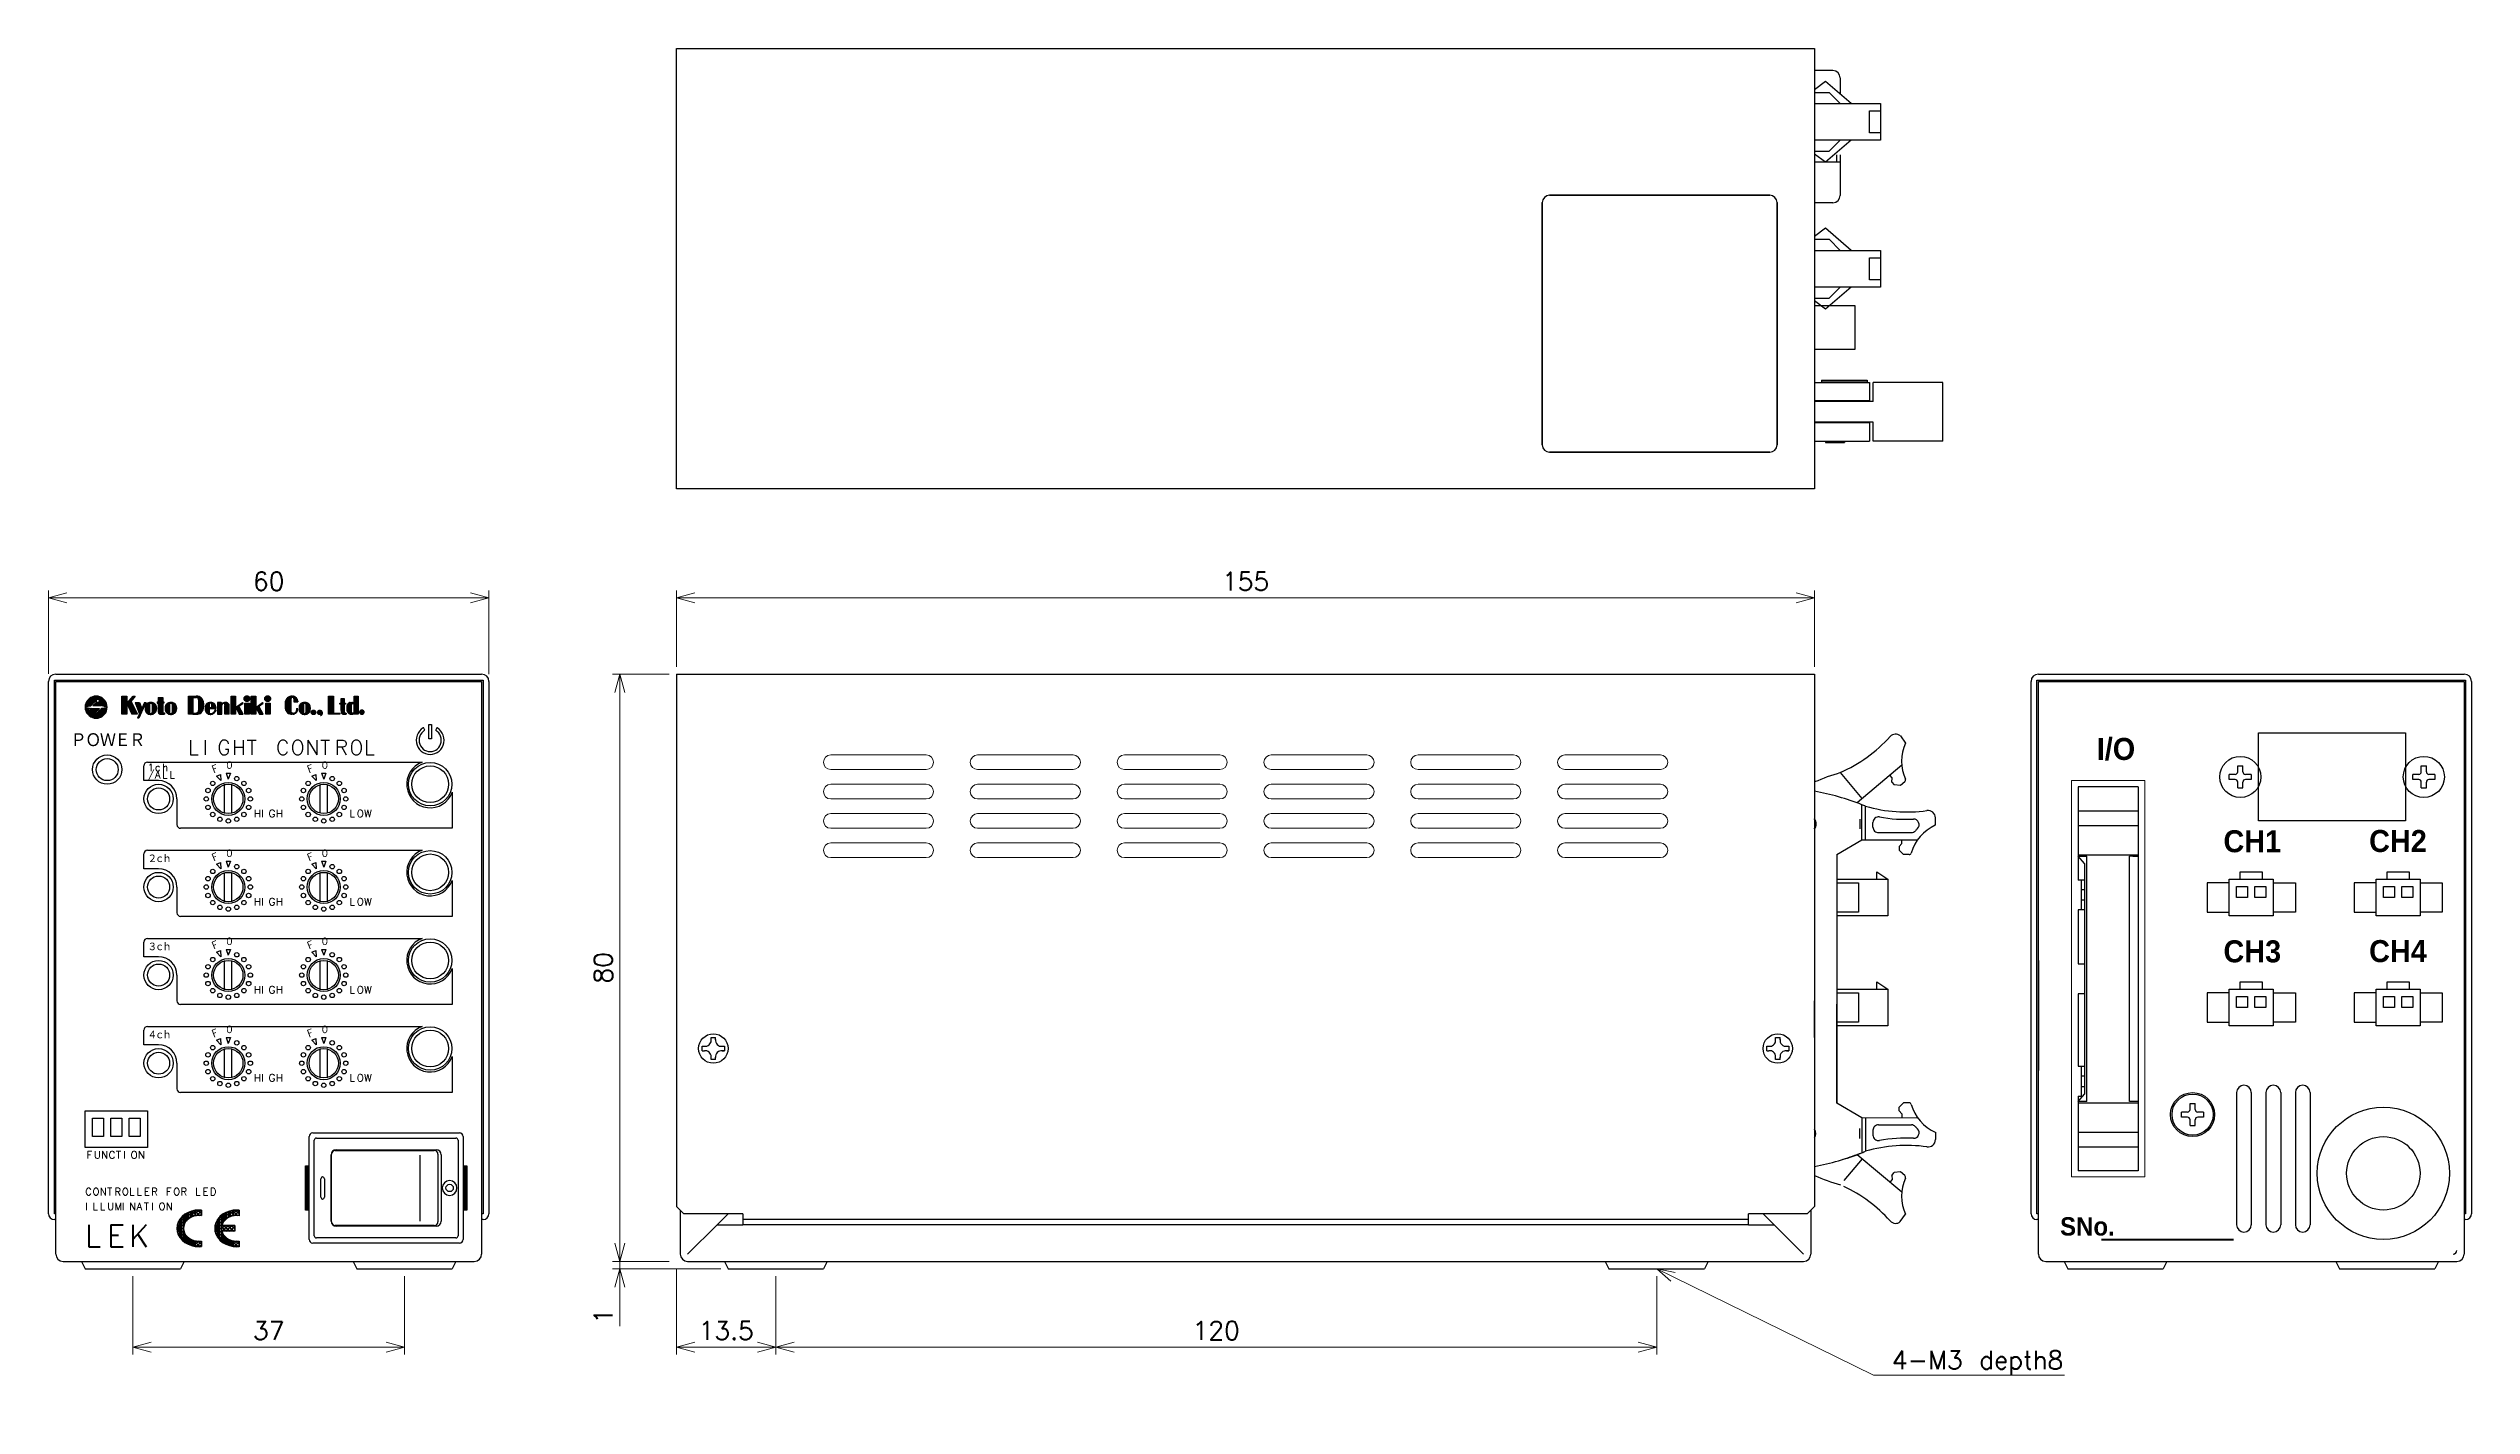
# Model space of a CAD drawing. Header units: inches. Extents: x -5 to 325, y -13 to 172.
import ezdxf
from ezdxf import colors
from ezdxf.entities.mleader import LeaderData, LeaderLine
from ezdxf.math import Vec2, Vec3

# ---------------------------------------------------------------- set-up
doc = ezdxf.new("R2010")
doc.units = ezdxf.units.IN
doc.header["$MEASUREMENT"] = 0
doc.layers.get('0').update_dxf_attribs({"lineweight": 30})
doc.layers.get('Defpoints').update_dxf_attribs({"lineweight": 9})
doc.layers.add('0 @ 1', color=7, linetype='Continuous', lineweight=30)
doc.styles.add('BIGFONT', font='txt.shx', dxfattribs={"bigfont": 'bigfont'})
doc.styles.get("Standard").update_dxf_attribs({"font": 'txt', "bigfont": 'extfont2.shx'})
doc.dimstyles.new('KD-STD', dxfattribs={"dimscale": 0, "dimtxt": 2.5, "dimasz": 2.5, "dimexe": 1, "dimexo": 1, "dimgap": 1, "dimtad": 1, "dimdsep": 46, "dimtxsty": 'Standard', "dimblk": 'OPEN30', "dimcen": 0, "dimadec": 0, "dimazin": 0, "dimtfac": 1, "dimtmove": 0, "dimatfit": 3, "dimldrblk": 'OPEN30', "dimfxl": 1, "dimtolj": 1, "dimtzin": 0, "dimlwd": 15, "dimlwe": 15, "dimarcsym": 0})

msp = doc.modelspace()

# ---------------------------------------------------------------- blocks, each defined once
blk = doc.blocks.new('_Open30')
at = {"lineweight": -2}
for p, q in [((-1, 0.27), (0, 0)), ((0, 0), (-1, -0.27)), ((0, 0), (-1, 0))]:
    blk.add_line(p, q, dxfattribs=at)
blk = doc.blocks.new('*D38')
at = {"color": 0, "lineweight": 15}
for p, q in [((80.51, 87.6), (80.51, 97.99)), ((83.01, 96.99), (233.01, 96.99)), ((235.51, 87.6), (235.51, 97.99))]:
    blk.add_line(p, q, dxfattribs=at)
at = {"layer": 'Defpoints', "color": 0}
for p in [(235.51, 96.99), (80.51, 86.6), (235.51, 86.6)]:
    blk.add_point(p, dxfattribs=at)
at = {"color": 0, "lineweight": 15, "xscale": 2.5, "yscale": 2.5, "zscale": 2.5, "rotation": 180}
blk.add_blockref('_Open30', (80.51, 96.99), dxfattribs=at)
at = {"color": 0, "lineweight": 15, "xscale": 2.5, "yscale": 2.5, "zscale": 2.5}
blk.add_blockref('_Open30', (235.51, 96.99), dxfattribs=at)
at = {"color": 0, "lineweight": 15, "insert": (158.01, 99.24), "char_height": 2.5, "attachment_point": 5}
blk.add_mtext('\\A1;155', dxfattribs=at)
blk = doc.blocks.new('*D39')
at = {"color": 0, "lineweight": 15}
for p, q in [((79.51, 86.6), (71.76, 86.6)), ((72.76, 84.1), (72.76, 9.1)), ((79.51, 6.6), (71.76, 6.6))]:
    blk.add_line(p, q, dxfattribs=at)
at = {"layer": 'Defpoints', "color": 0}
for p in [(80.51, 86.6), (72.76, 6.6), (80.51, 6.6)]:
    blk.add_point(p, dxfattribs=at)
at = {"color": 0, "lineweight": 15, "xscale": 2.5, "yscale": 2.5, "zscale": 2.5}
for p, rotation in [((72.76, 86.6), 90), ((72.76, 6.6), 270)]:
    blk.add_blockref('_Open30', p, dxfattribs=dict(at, rotation=rotation))
at = {"color": 0, "lineweight": 15, "insert": (70.51, 46.6), "char_height": 2.5, "attachment_point": 5, "rotation": 90}
blk.add_mtext('\\A1;80', dxfattribs=at)
blk = doc.blocks.new('*D40')
at = {"color": 0, "lineweight": 15}
for p, q in [((-5.06, 86.63), (-5.06, 97.99)), ((-2.56, 96.99), (52.44, 96.99)), ((54.94, 86.6), (54.94, 97.99))]:
    blk.add_line(p, q, dxfattribs=at)
at = {"layer": 'Defpoints', "color": 0}
for p in [(54.94, 96.99), (-5.06, 85.63), (54.94, 85.6)]:
    blk.add_point(p, dxfattribs=at)
at = {"color": 0, "lineweight": 15, "xscale": 2.5, "yscale": 2.5, "zscale": 2.5, "rotation": 180}
blk.add_blockref('_Open30', (-5.06, 96.99), dxfattribs=at)
at = {"color": 0, "lineweight": 15, "xscale": 2.5, "yscale": 2.5, "zscale": 2.5}
blk.add_blockref('_Open30', (54.94, 96.99), dxfattribs=at)
at = {"color": 0, "lineweight": 15, "insert": (24.94, 99.24), "char_height": 2.5, "attachment_point": 5}
blk.add_mtext('\\A1;60', dxfattribs=at)
blk = doc.blocks.new('*D41')
at = {"color": 0, "lineweight": 15}
for p, q in [((72.76, 9.1), (72.76, 11.6)), ((79.51, 6.6), (71.76, 6.6)), ((86.51, 5.6), (71.76, 5.6)), ((72.76, 6.6), (72.76, 5.6)), ((72.76, 3.1), (72.76, -2.23))]:
    blk.add_line(p, q, dxfattribs=at)
at = {"layer": 'Defpoints', "color": 0}
for p in [(72.76, 5.6), (80.51, 6.6), (87.51, 5.6)]:
    blk.add_point(p, dxfattribs=at)
at = {"color": 0, "lineweight": 15, "xscale": 2.5, "yscale": 2.5, "zscale": 2.5}
for p, rotation in [((72.76, 6.6), 270), ((72.76, 5.6), 90)]:
    blk.add_blockref('_Open30', p, dxfattribs=dict(at, rotation=rotation))
at = {"color": 0, "lineweight": 15, "insert": (70.51, -0.82), "char_height": 2.5, "attachment_point": 5, "rotation": 90}
blk.add_mtext('\\A1;1', dxfattribs=at)
blk = doc.blocks.new('*D42')
at = {"color": 0, "lineweight": 15}
for p, q in [((94.01, 4.6), (94.01, -6.07)), ((214.01, 4.6), (214.01, -6.07)), ((96.51, -5.07), (211.51, -5.07))]:
    blk.add_line(p, q, dxfattribs=at)
at = {"layer": 'Defpoints', "color": 0}
for p in [(94.01, 5.6), (214.01, 5.6), (214.01, -5.07)]:
    blk.add_point(p, dxfattribs=at)
at = {"color": 0, "lineweight": 15, "xscale": 2.5, "yscale": 2.5, "zscale": 2.5, "rotation": 180}
blk.add_blockref('_Open30', (94.01, -5.07), dxfattribs=at)
at = {"color": 0, "lineweight": 15, "xscale": 2.5, "yscale": 2.5, "zscale": 2.5}
blk.add_blockref('_Open30', (214.01, -5.07), dxfattribs=at)
at = {"color": 0, "lineweight": 15, "insert": (154.01, -2.82), "char_height": 2.5, "attachment_point": 5}
blk.add_mtext('\\A1;120', dxfattribs=at)
blk = doc.blocks.new('*D43')
at = {"color": 0, "lineweight": 15}
for p, q in [((6.44, 4.6), (6.44, -6.07)), ((43.44, 4.6), (43.44, -6.07)), ((8.94, -5.07), (40.94, -5.07))]:
    blk.add_line(p, q, dxfattribs=at)
at = {"layer": 'Defpoints', "color": 0}
for p in [(6.44, 5.6), (43.44, 5.6), (43.44, -5.07)]:
    blk.add_point(p, dxfattribs=at)
at = {"color": 0, "lineweight": 15, "xscale": 2.5, "yscale": 2.5, "zscale": 2.5, "rotation": 180}
blk.add_blockref('_Open30', (6.44, -5.07), dxfattribs=at)
at = {"color": 0, "lineweight": 15, "xscale": 2.5, "yscale": 2.5, "zscale": 2.5}
blk.add_blockref('_Open30', (43.44, -5.07), dxfattribs=at)
at = {"color": 0, "lineweight": 15, "insert": (24.94, -2.82), "char_height": 2.5, "attachment_point": 5}
blk.add_mtext('\\A1;37', dxfattribs=at)
blk = doc.blocks.new('*D44')
at = {"color": 0, "lineweight": 15}
for p, q in [((80.51, 5.6), (80.51, -6.07)), ((94.01, 4.6), (94.01, -6.07)), ((83.01, -5.07), (91.51, -5.07))]:
    blk.add_line(p, q, dxfattribs=at)
at = {"layer": 'Defpoints', "color": 0}
for p in [(80.51, 6.6), (94.01, 5.6), (94.01, -5.07)]:
    blk.add_point(p, dxfattribs=at)
at = {"color": 0, "lineweight": 15, "xscale": 2.5, "yscale": 2.5, "zscale": 2.5, "rotation": 180}
blk.add_blockref('_Open30', (80.51, -5.07), dxfattribs=at)
at = {"color": 0, "lineweight": 15, "xscale": 2.5, "yscale": 2.5, "zscale": 2.5}
blk.add_blockref('_Open30', (94.01, -5.07), dxfattribs=at)
at = {"color": 0, "lineweight": 15, "insert": (87.26, -2.82), "char_height": 2.5, "attachment_point": 5}
blk.add_mtext('\\A1;13.5', dxfattribs=at)
blk = doc.blocks.new('A$C6F742C00')
for p, q in [((0, 7.5), (0, 80)), ((0.8, 7.5), (0.8, 80.2)), ((0.8, 80.2), (59.2, 80.2)), ((1, 81), (59, 81)), ((1, 2), (1, 80)), ((1, 80), (59, 80)), ((59, 80), (59, 2)), ((59.2, 80.2), (59.2, 7.5)), ((60, 80), (60, 7.5)), ((5.04, 76.71), (5.73, 76.71)), ((5.04, 76.63), (5.26, 76.63)), ((5.04, 76.37), (5.43, 76.37)), ((5.09, 76.89), (5.9, 76.89)), ((5.09, 76.84), (5.81, 76.84)), ((5.09, 76.8), (5.81, 76.8)), ((5.09, 76.76), (5.77, 76.76)), ((5.09, 76.67), (5.6, 76.67)), ((5.09, 76.33), (5.51, 76.33)), ((5.09, 76.29), (5.47, 76.29)), ((5.09, 76.24), (5.43, 76.24)), ((5.09, 76.2), (5.47, 76.2)), ((5.09, 76.16), (5.38, 76.16)), ((5.09, 76.11), (5.43, 76.11)), ((5.13, 76.97), (5.98, 76.97)), ((5.13, 76.93), (5.94, 76.93)), ((5.13, 76.07), (5.34, 76.07)), ((5.13, 76.03), (5.38, 76.03)), ((5.13, 75.99), (5.34, 75.99)), ((5.17, 77.06), (6.07, 77.06)), ((5.17, 77.01), (5.98, 77.01)), ((5.17, 75.94), (5.38, 75.94)), ((5.21, 77.23), (6.28, 77.23)), ((5.21, 77.19), (6.2, 77.19)), ((5.21, 77.14), (6.2, 77.14)), ((5.21, 77.1), (6.07, 77.1)), ((5.3, 77.31), (6.41, 77.31)), ((5.3, 77.27), (6.33, 77.27)), ((5.34, 77.4), (6.5, 77.4)), ((5.34, 77.36), (6.46, 77.36)), ((5.43, 77.49), (6.5, 77.49)), ((5.43, 77.44), (6.5, 77.44)), ((5.51, 77.57), (6.58, 77.57)), ((5.51, 77.53), (6.54, 77.53)), ((5.6, 77.66), (7.4, 77.66)), ((5.6, 77.61), (6.8, 77.61)), ((5.64, 76.03), (6.63, 76.03)), ((5.64, 75.99), (6.58, 75.99)), ((5.64, 75.94), (6.5, 75.94)), ((5.68, 76.11), (6.71, 76.11)), ((5.68, 76.07), (6.67, 76.07)), ((5.73, 77.74), (7.31, 77.74)), ((5.73, 77.7), (7.31, 77.7)), ((5.73, 76.24), (6.84, 76.24)), ((5.73, 76.2), (6.8, 76.2)), ((5.73, 76.16), (6.75, 76.16)), ((5.77, 76.29), (6.2, 76.29)), ((5.81, 77.79), (7.18, 77.79)), ((5.9, 77.83), (7.1, 77.83)), ((6.03, 77.87), (7.01, 77.87)), ((6.11, 77.91), (6.88, 77.91)), ((6.11, 76.76), (7.23, 76.76)), ((6.11, 76.71), (6.33, 76.71)), ((6.16, 76.8), (7.27, 76.8)), ((6.2, 76.84), (7.27, 76.84)), ((6.24, 76.89), (7.31, 76.89)), ((6.28, 76.93), (7.31, 76.93)), ((6.33, 77.96), (6.75, 77.96)), ((6.33, 76.97), (7.35, 76.97)), ((6.41, 77.01), (7.35, 77.01)), ((6.46, 77.06), (7.35, 77.06)), ((6.5, 77.1), (7.35, 77.1)), ((6.5, 76.29), (6.88, 76.29)), ((6.58, 77.14), (6.63, 77.14)), ((6.8, 77.61), (7.4, 77.61)), ((6.84, 77.57), (6.97, 77.57)), ((6.84, 77.14), (7.4, 77.14)), ((6.88, 77.19), (7.4, 77.19)), ((6.88, 75.94), (7.87, 75.94)), ((6.93, 77.27), (7.35, 77.27)), ((6.93, 77.23), (7.4, 77.23)), ((6.93, 75.99), (7.87, 75.99)), ((6.97, 77.31), (7.35, 77.31)), ((6.97, 76.71), (7.18, 76.71)), ((6.97, 76.03), (7.91, 76.03)), ((7.01, 77.36), (7.27, 77.36)), ((7.01, 76.07), (7.91, 76.07)), ((7.05, 76.11), (7.91, 76.11)), ((7.1, 76.16), (7.91, 76.16)), ((7.14, 76.2), (7.91, 76.2)), ((7.18, 76.24), (7.95, 76.24)), ((7.23, 76.29), (7.95, 76.29)), ((7.31, 77.57), (7.48, 77.57)), ((7.35, 76.33), (7.91, 76.33)), ((7.4, 77.44), (7.57, 77.44)), ((7.44, 77.49), (7.57, 77.49)), ((7.48, 77.4), (7.61, 77.4)), ((7.48, 76.71), (7.95, 76.71)), ((7.48, 76.67), (7.91, 76.67)), ((7.53, 76.8), (7.91, 76.8)), ((7.53, 76.76), (7.91, 76.76)), ((7.57, 77.31), (7.7, 77.31)), ((7.57, 76.97), (7.87, 76.97)), ((7.57, 76.89), (7.87, 76.89)), ((7.57, 76.84), (7.87, 76.84)), ((7.61, 77.27), (7.74, 77.27)), ((7.61, 77.23), (7.74, 77.23)), ((7.61, 77.14), (7.78, 77.14)), ((7.61, 77.06), (7.82, 77.06)), ((7.61, 77.01), (7.82, 77.01)), ((7.61, 76.93), (7.87, 76.93)), ((7.65, 77.19), (7.74, 77.19)), ((7.65, 77.1), (7.78, 77.1)), ((7.65, 76.63), (7.95, 76.63)), ((7.78, 76.37), (7.95, 76.37)), ((10, 78), (10.68, 78)), ((10, 75.53), (10, 78)), ((10.09, 78), (10.09, 75.53)), ((10.17, 78), (10.17, 75.53)), ((10.26, 78), (10.26, 75.53)), ((10.34, 78), (10.34, 75.53)), ((10.43, 78), (10.43, 75.53)), ((10.51, 78), (10.51, 75.53)), ((10.6, 78), (10.6, 75.53)), ((10.68, 78), (10.68, 75.53)), ((10.68, 76.98), (11.54, 78)), ((10.68, 77.06), (11.37, 75.53)), ((10.74, 76.98), (10.79, 76.98)), ((10.77, 77.06), (11.37, 77.06)), ((10.77, 76.98), (11.37, 76.98)), ((10.77, 76.89), (10.86, 76.89)), ((10.8, 76.81), (10.86, 76.81)), ((10.82, 77.15), (11.33, 77.15)), ((10.86, 76.89), (11.45, 76.89)), ((10.86, 76.81), (11.45, 76.81)), ((10.86, 76.72), (11.54, 76.72)), ((10.89, 76.64), (11.57, 76.64)), ((10.94, 77.23), (11.28, 77.23)), ((10.94, 76.55), (11.63, 76.55)), ((10.98, 77.32), (11.03, 77.32)), ((10.99, 76.47), (11.68, 76.47)), ((11.8, 78), (11.03, 77.06)), ((11.03, 77.32), (11.2, 77.32)), ((11.03, 76.38), (11.71, 76.38)), ((11.04, 77.4), (11.11, 77.4)), ((11.06, 76.3), (11.75, 76.3)), ((11.11, 77.49), (11.21, 77.49)), ((11.11, 77.4), (11.28, 77.4)), ((11.11, 76.21), (11.8, 76.21)), ((11.11, 76.13), (11.8, 76.13)), ((11.2, 77.57), (11.28, 77.57)), ((11.2, 77.49), (11.37, 77.49)), ((11.2, 77.32), (11.27, 77.32)), ((11.2, 76.04), (11.88, 76.04)), ((11.2, 75.96), (11.88, 75.96)), ((11.28, 77.32), (11.27, 77.35)), ((11.28, 77.66), (11.45, 77.66)), ((11.28, 77.57), (11.45, 77.57)), ((12.14, 75.53), (11.28, 77.32)), ((11.33, 77.74), (11.37, 77.74)), ((11.37, 77.74), (11.54, 77.74)), ((11.37, 76.98), (11.4, 76.98)), ((11.4, 77.83), (11.45, 77.83)), ((11.45, 77.83), (11.63, 77.83)), ((11.45, 77.66), (11.51, 77.66)), ((11.45, 76.81), (11.49, 76.81)), ((11.47, 77.91), (11.54, 77.91)), ((11.54, 78), (11.8, 78)), ((11.54, 77.91), (11.71, 77.91)), ((11.54, 77.74), (11.57, 77.74)), ((11.8, 77.15), (12.4, 75.53)), ((11.8, 77.15), (12.4, 77.15)), ((11.88, 77.06), (12.4, 77.06)), ((11.88, 76.98), (12.4, 76.98)), ((11.88, 76.89), (12.4, 76.89)), ((11.97, 76.81), (12.48, 76.81)), ((11.97, 76.72), (12.48, 76.72)), ((12.05, 76.64), (12.57, 76.64)), ((12.05, 76.55), (12.57, 76.55)), ((12.05, 76.47), (12.57, 76.47)), ((13.08, 77.15), (12.14, 75.02)), ((12.14, 76.38), (12.65, 76.38)), ((12.14, 76.3), (12.65, 76.3)), ((12.14, 76.21), (12.65, 76.21)), ((13.17, 77.15), (12.22, 75.02)), ((12.22, 76.13), (12.74, 76.13)), ((12.22, 76.04), (12.74, 76.04)), ((13.25, 77.15), (12.31, 75.02)), ((12.31, 75.96), (12.57, 75.96)), ((12.4, 77.15), (12.65, 76.55)), ((12.65, 76.55), (12.74, 76.38)), ((13.08, 77.15), (13.25, 77.15)), ((13.17, 76.38), (13.17, 76.21)), ((13.25, 76.81), (13.25, 75.96)), ((13.34, 76.89), (13.34, 75.79)), ((13.42, 76.98), (13.42, 75.7)), ((13.51, 77.06), (13.51, 75.62)), ((13.59, 77.06), (13.59, 75.62)), ((13.68, 77.06), (13.68, 75.62)), ((13.68, 77.06), (14.19, 77.06)), ((13.77, 77.15), (13.85, 77.15)), ((13.77, 76.89), (13.77, 75.79)), ((14.11, 76.89), (14.11, 75.79)), ((14.19, 77.06), (14.19, 75.62)), ((14.28, 77.06), (14.28, 75.62)), ((14.36, 77.06), (14.36, 75.62)), ((14.45, 76.98), (14.45, 75.7)), ((14.54, 76.89), (14.54, 75.79)), ((14.62, 76.72), (14.62, 75.96)), ((14.71, 76.47), (14.71, 76.21)), ((14.79, 77.23), (14.96, 77.23)), ((14.79, 77.23), (14.79, 77.06)), ((14.79, 77.15), (14.96, 77.15)), ((14.79, 77.06), (14.96, 77.06)), ((14.96, 77.83), (15.56, 77.83)), ((14.96, 77.83), (14.96, 76.13)), ((14.96, 77.74), (15.56, 77.74)), ((14.96, 77.66), (15.56, 77.66)), ((14.96, 77.57), (15.56, 77.57)), ((14.96, 77.49), (15.56, 77.49)), ((14.96, 77.4), (15.56, 77.4)), ((14.96, 77.32), (15.56, 77.32)), ((14.96, 77.23), (15.56, 77.23)), ((14.96, 77.15), (15.56, 77.15)), ((14.96, 77.06), (15.56, 77.06)), ((14.96, 76.98), (15.56, 76.98)), ((14.96, 76.89), (15.56, 76.89)), ((14.96, 76.81), (15.56, 76.81)), ((14.96, 76.72), (15.56, 76.72)), ((14.96, 76.64), (15.56, 76.64)), ((14.96, 76.55), (15.56, 76.55)), ((14.96, 76.47), (15.56, 76.47)), ((14.96, 76.38), (15.56, 76.38)), ((14.96, 76.3), (15.56, 76.3)), ((14.96, 76.21), (15.56, 76.21)), ((14.96, 76.13), (14.96, 75.87)), ((14.96, 76.13), (15.56, 76.13)), ((14.96, 76.04), (15.56, 76.04)), ((14.96, 75.96), (15.56, 75.96)), ((15.56, 77.83), (15.56, 76.13)), ((15.56, 77.23), (15.73, 77.23)), ((15.56, 77.15), (15.73, 77.15)), ((15.73, 77.06), (15.56, 77.06)), ((15.56, 76.13), (15.56, 75.96)), ((15.73, 77.23), (15.73, 77.06)), ((15.9, 76.38), (15.9, 76.21)), ((15.99, 76.72), (15.99, 75.96)), ((16.08, 76.89), (16.08, 75.79)), ((16.16, 76.98), (16.16, 75.7)), ((16.25, 77.06), (16.25, 75.62)), ((16.33, 77.06), (16.33, 75.62)), ((16.42, 77.06), (16.93, 77.06)), ((16.42, 77.06), (16.42, 75.62)), ((16.5, 77.15), (16.59, 77.15)), ((16.5, 76.89), (16.5, 75.79)), ((16.85, 76.89), (16.85, 75.79)), ((16.93, 77.06), (16.93, 75.62)), ((17.02, 77.06), (17.02, 76.98)), ((17.02, 76.98), (17.02, 75.62)), ((17.1, 77.06), (17.1, 75.62)), ((17.19, 76.98), (17.19, 75.7)), ((17.27, 76.89), (17.27, 75.79)), ((17.36, 76.72), (17.36, 75.87)), ((17.45, 76.47), (17.45, 76.21)), ((19.07, 78), (19.67, 78)), ((19.07, 75.53), (19.07, 78)), ((19.16, 78), (19.16, 75.53)), ((19.24, 78), (19.24, 75.53)), ((19.33, 78), (19.33, 75.53)), ((19.41, 78), (19.41, 75.53)), ((19.5, 78), (19.5, 75.53)), ((19.58, 78), (19.58, 75.53)), ((19.67, 78), (19.67, 75.53)), ((19.67, 78), (20.1, 78)), ((19.67, 77.83), (19.84, 77.83)), ((19.76, 78), (19.76, 77.83)), ((19.84, 78), (19.84, 77.83)), ((19.84, 77.83), (20.1, 77.83)), ((19.93, 78), (19.93, 77.83)), ((20.01, 78), (20.01, 77.83)), ((20.08, 78), (20.12, 78)), ((20.1, 78), (20.1, 77.83)), ((20.12, 78), (20.13, 78)), ((20.18, 78), (20.18, 77.83)), ((20.27, 77.97), (20.27, 77.8)), ((20.36, 77.91), (20.36, 77.74)), ((20.44, 77.91), (20.44, 77.57)), ((20.44, 77.49), (20.44, 76.13)), ((20.44, 76.13), (20.44, 76.04)), ((20.44, 75.92), (20.44, 75.58)), ((20.53, 77.91), (20.53, 75.62)), ((20.61, 77.86), (20.61, 75.65)), ((20.7, 77.83), (20.7, 75.7)), ((20.78, 77.74), (20.78, 75.79)), ((20.87, 77.66), (20.87, 75.87)), ((20.95, 77.56), (20.95, 77.49)), ((20.95, 77.49), (20.95, 75.96)), ((21.04, 77.32), (21.04, 76.21)), ((21.13, 77.06), (21.13, 76.98)), ((21.13, 76.98), (21.13, 76.55)), ((21.33, 76.38), (21.33, 76.21)), ((21.38, 76.72), (21.38, 75.96)), ((21.47, 76.89), (21.47, 75.79)), ((21.55, 76.98), (21.55, 75.7)), ((21.64, 76.98), (21.64, 75.7)), ((21.72, 77.06), (21.72, 75.62)), ((21.81, 77.06), (21.81, 75.62)), ((21.9, 77.15), (21.98, 77.15)), ((21.9, 76.89), (21.9, 75.79)), ((21.9, 76.47), (22.23, 76.47)), ((21.9, 76.3), (22.8, 76.3)), ((21.91, 77.11), (21.91, 77.01)), ((21.98, 76.47), (21.98, 76.3)), ((22.02, 77.11), (22.02, 77.08)), ((22.07, 76.47), (22.07, 76.3)), ((22.08, 77.11), (22.08, 77.08)), ((22.15, 77.11), (22.15, 77.08)), ((22.15, 76.47), (22.15, 76.3)), ((22.23, 76.89), (22.23, 76.47)), ((22.24, 77.06), (22.24, 76.98)), ((22.24, 76.47), (22.24, 76.3)), ((22.25, 76.98), (22.25, 76.47)), ((22.32, 77.06), (22.32, 76.3)), ((22.41, 77.06), (22.41, 76.3)), ((22.49, 76.98), (22.49, 76.3)), ((22.58, 76.89), (22.58, 76.3)), ((22.63, 75.96), (22.63, 75.79)), ((22.77, 75.92), (22.64, 75.79)), ((22.67, 76.81), (22.67, 76.3)), ((22.67, 76.13), (22.67, 76.03)), ((22.67, 76.13), (22.74, 76.13)), ((22.7, 76.13), (22.7, 75.89)), ((22.72, 76.13), (22.8, 76.13)), ((22.75, 76.64), (22.75, 76.3)), ((22.77, 76.13), (22.77, 75.96)), ((22.8, 76.03), (22.77, 75.92)), ((22.8, 76.47), (22.8, 76.3)), ((22.8, 76.13), (22.8, 76.09)), ((22.8, 76.09), (22.8, 76.03)), ((23.01, 77.15), (23.01, 75.53)), ((23.52, 77.15), (23.01, 77.15)), ((23.09, 77.15), (23.09, 75.53)), ((23.18, 77.15), (23.18, 75.53)), ((23.26, 77.15), (23.26, 75.53)), ((23.35, 77.15), (23.35, 75.53)), ((23.44, 77.15), (23.44, 75.53)), ((23.61, 77.06), (23.52, 77.15)), ((23.52, 77.15), (23.52, 75.53)), ((23.61, 75.53), (23.61, 77.06)), ((23.61, 76.96), (23.62, 76.98)), ((23.62, 76.83), (23.61, 76.76)), ((23.66, 77), (23.66, 76.93)), ((23.69, 77.03), (23.69, 76.98)), ((23.73, 77.05), (23.73, 76.98)), ((23.78, 77.06), (23.78, 77.01)), ((23.83, 77.1), (23.83, 77.01)), ((23.88, 77.11), (23.88, 77.01)), ((23.93, 77.11), (23.93, 77)), ((24, 77.13), (24, 76.93)), ((24.03, 76.81), (24.03, 76.71)), ((24.03, 75.53), (24.03, 76.72)), ((24.05, 77.13), (24.05, 76.84)), ((24.12, 77.15), (24.12, 76.89)), ((24.12, 76.89), (24.12, 75.53)), ((24.21, 77.15), (24.29, 77.11)), ((24.21, 77.13), (24.21, 76.89)), ((24.21, 76.89), (24.21, 75.53)), ((24.29, 77.1), (24.29, 76.88)), ((24.29, 76.89), (24.29, 75.53)), ((24.38, 77.06), (24.38, 76.89)), ((24.38, 76.89), (24.38, 75.53)), ((24.46, 77), (24.46, 76.89)), ((24.46, 76.89), (24.46, 75.53)), ((24.55, 76.89), (24.55, 75.53)), ((24.63, 75.53), (24.63, 76.72)), ((24.89, 78), (25.49, 78)), ((24.89, 75.53), (24.89, 78)), ((24.98, 78), (24.98, 75.53)), ((25.06, 78), (25.06, 75.53)), ((25.15, 78), (25.15, 75.53)), ((25.23, 78), (25.23, 75.53)), ((25.32, 78), (25.32, 75.53)), ((25.32, 78), (25.32, 75.53)), ((25.4, 78), (25.4, 75.53)), ((25.49, 78), (25.49, 75.53)), ((25.49, 76.47), (26.43, 77.15)), ((25.49, 76.3), (26.52, 77.06)), ((26.43, 77.06), (25.49, 76.38)), ((25.58, 76.38), (26, 75.53)), ((25.61, 76.4), (25.99, 76.4)), ((25.61, 76.33), (26.05, 76.33)), ((25.68, 76.23), (26.12, 76.23)), ((25.71, 76.13), (26.16, 76.13)), ((25.75, 76.47), (25.95, 76.47)), ((25.78, 76.03), (26.23, 76.03)), ((25.82, 76.54), (25.92, 76.54)), ((25.85, 75.92), (26.29, 75.92)), ((26.52, 75.53), (25.92, 76.64)), ((26.52, 77.06), (26.43, 77.15)), ((26.69, 77.83), (26.69, 77.49)), ((26.77, 77.91), (26.77, 77.4)), ((26.77, 77.06), (27.37, 77.06)), ((26.77, 75.53), (26.77, 77.06)), ((26.86, 77.91), (26.86, 77.4)), ((26.86, 77.06), (26.86, 75.53)), ((26.94, 77.91), (26.94, 77.4)), ((26.94, 77.06), (26.94, 75.53)), ((27.03, 78), (27.03, 77.32)), ((27.03, 77.06), (27.03, 75.53)), ((27.12, 77.91), (27.12, 77.4)), ((27.12, 77.06), (27.12, 75.53)), ((27.2, 77.91), (27.2, 77.4)), ((27.2, 77.06), (27.2, 75.53)), ((27.29, 77.83), (27.29, 77.49)), ((27.29, 77.06), (27.29, 75.53)), ((27.37, 77.74), (27.37, 77.57)), ((27.37, 77.06), (27.37, 75.53)), ((27.63, 78), (28.23, 78)), ((27.63, 75.53), (27.63, 78)), ((27.71, 78), (27.71, 75.53)), ((27.8, 78), (27.8, 75.53)), ((27.89, 78), (27.89, 75.53)), ((27.97, 78), (27.97, 75.53)), ((28.06, 78), (28.06, 75.53)), ((28.14, 78), (28.14, 75.53)), ((28.23, 78), (28.23, 75.53)), ((28.23, 76.47), (29.17, 77.15)), ((28.23, 76.3), (29.26, 77.06)), ((29.17, 77.06), (28.23, 76.38)), ((28.31, 76.38), (28.74, 75.53)), ((28.4, 76.47), (28.4, 76.3)), ((28.49, 76.47), (28.49, 76.13)), ((28.57, 76.55), (28.57, 75.96)), ((29.26, 75.53), (28.66, 76.64)), ((28.66, 76.55), (28.66, 75.79)), ((28.74, 76.38), (28.74, 75.62)), ((28.83, 76.21), (28.83, 75.53)), ((28.91, 76.04), (28.91, 75.53)), ((29, 75.96), (29, 75.53)), ((29.26, 77.06), (29.17, 77.15)), ((29.51, 77.83), (29.51, 77.49)), ((29.6, 77.91), (29.6, 77.4)), ((29.6, 77.06), (30.2, 77.06)), ((29.6, 75.53), (29.6, 77.06)), ((29.68, 77.91), (29.68, 77.4)), ((29.68, 77.06), (29.68, 75.53)), ((29.77, 77.91), (29.77, 77.4)), ((29.77, 77.06), (29.77, 75.53)), ((29.85, 78), (29.85, 77.32)), ((29.85, 77.06), (29.85, 75.53)), ((29.94, 77.91), (29.94, 77.4)), ((29.94, 77.06), (29.94, 75.53)), ((30.03, 77.91), (30.03, 77.4)), ((30.03, 77.06), (30.03, 75.53)), ((30.11, 77.83), (30.11, 77.49)), ((30.11, 77.06), (30.11, 75.53)), ((30.2, 77.83), (30.2, 77.49)), ((30.2, 77.06), (30.2, 75.53)), ((32.25, 77.15), (32.25, 76.47)), ((32.34, 77.32), (32.34, 76.13)), ((32.42, 77.49), (32.42, 76.04)), ((32.51, 77.66), (32.51, 75.87)), ((32.59, 77.74), (32.59, 75.79)), ((32.68, 77.74), (32.68, 75.79)), ((32.76, 77.83), (32.76, 75.7)), ((32.85, 77.91), (32.85, 75.62)), ((32.94, 77.91), (32.94, 75.62)), ((33.03, 77.63), (33.01, 77.32)), ((33.01, 77.32), (33.01, 76.13)), ((33.01, 76.13), (33.01, 75.96)), ((33.02, 77.91), (33.02, 77.74)), ((33.11, 77.97), (33.11, 77.83)), ((33.18, 78), (33.27, 78)), ((33.21, 77.97), (33.21, 77.86)), ((33.31, 77.97), (33.31, 77.83)), ((33.41, 77.93), (33.41, 77.8)), ((33.44, 77.63), (33.44, 77.32)), ((33.44, 77.32), (33.44, 77.23)), ((33.44, 77.23), (33.95, 77.23)), ((33.53, 77.91), (33.53, 77.23)), ((33.62, 77.83), (33.62, 77.23)), ((33.71, 77.74), (33.71, 77.23)), ((33.78, 76.3), (33.95, 76.3)), ((33.78, 76.3), (33.78, 76.04)), ((33.79, 77.66), (33.79, 77.23)), ((33.83, 75.96), (33.83, 75.89)), ((33.88, 77.57), (33.88, 77.23)), ((33.88, 76.3), (33.88, 75.96)), ((33.95, 77.32), (33.95, 77.23)), ((34.13, 76.38), (34.13, 76.21)), ((34.22, 76.72), (34.22, 75.96)), ((34.3, 76.89), (34.3, 75.79)), ((34.39, 76.98), (34.39, 75.7)), ((34.48, 77.06), (34.48, 75.62)), ((34.56, 77.06), (34.56, 75.62)), ((34.65, 77.06), (34.65, 75.62)), ((34.65, 77.06), (35.16, 77.06)), ((34.73, 77.15), (34.82, 77.15)), ((34.73, 76.89), (34.73, 75.79)), ((35.07, 76.89), (35.07, 75.79)), ((35.16, 77.06), (35.16, 75.62)), ((35.25, 77.06), (35.25, 75.62)), ((35.33, 76.98), (35.33, 75.7)), ((35.42, 76.98), (35.42, 75.7)), ((35.5, 76.89), (35.5, 75.79)), ((35.59, 76.72), (35.59, 75.96)), ((35.67, 76.47), (35.67, 76.21)), ((35.91, 75.96), (35.91, 75.62)), ((36.02, 75.99), (36.02, 75.58)), ((36.12, 75.99), (36.12, 75.58)), ((36.22, 75.99), (36.22, 75.58)), ((36.32, 75.92), (36.32, 75.65)), ((36.8, 75.99), (36.8, 75.58)), ((36.91, 76.03), (36.91, 75.55)), ((37.01, 76.03), (37.01, 75.55)), ((37.11, 75.99), (37.11, 75.58)), ((38.16, 78), (38.84, 78)), ((38.16, 75.53), (38.16, 78)), ((38.24, 78), (38.24, 75.53)), ((38.33, 78), (38.33, 75.53)), ((38.41, 78), (38.41, 75.53)), ((38.5, 78), (38.5, 75.53)), ((38.58, 78), (38.58, 75.53)), ((38.67, 78), (38.67, 75.53)), ((38.75, 78), (38.75, 75.53)), ((38.84, 78), (38.84, 75.53)), ((39.7, 77.06), (40.47, 77.06)), ((39.7, 76.89), (39.7, 77.06)), ((39.7, 76.98), (40.47, 76.98)), ((40.47, 76.89), (39.7, 76.89)), ((39.87, 77.66), (40.3, 77.66)), ((39.87, 76.04), (39.87, 77.66)), ((40.3, 76.04), (39.87, 76.04)), ((39.87, 76.04), (39.87, 75.87)), ((39.95, 77.66), (39.95, 75.79)), ((40.04, 77.66), (40.04, 75.79)), ((40.12, 77.66), (40.12, 75.79)), ((40.21, 77.66), (40.21, 75.79)), ((40.3, 77.66), (40.3, 76.04)), ((40.3, 76.04), (40.3, 75.87)), ((40.47, 77.06), (40.47, 76.89)), ((40.64, 76.55), (41.24, 76.55)), ((40.64, 76.47), (40.64, 76.21)), ((40.64, 76.47), (41.24, 76.47)), ((40.64, 76.38), (41.24, 76.38)), ((40.64, 76.3), (41.24, 76.3)), ((40.64, 76.21), (41.24, 76.21)), ((40.64, 76.13), (41.24, 76.13)), ((40.67, 76.64), (41.22, 76.64)), ((40.69, 76.04), (40.74, 76.04)), ((40.72, 76.81), (41.24, 76.81)), ((40.72, 76.72), (41.24, 76.72)), ((40.72, 76.04), (41.24, 76.04)), ((40.72, 75.96), (41.24, 75.96)), ((40.81, 76.98), (41.32, 76.98)), ((40.81, 76.89), (41.24, 76.89)), ((40.98, 77.06), (41.49, 77.06)), ((41.1, 77.15), (41.32, 77.15)), ((41.24, 76.84), (41.24, 75.86)), ((41.66, 78), (42.18, 78)), ((41.66, 75.53), (41.66, 78)), ((41.66, 76.84), (41.66, 75.86)), ((41.75, 78), (41.75, 75.53)), ((41.84, 78), (41.84, 75.53)), ((41.84, 76.49), (41.84, 76.25)), ((41.92, 78), (41.92, 75.53)), ((42.01, 78), (42.01, 75.53)), ((42.09, 78), (42.09, 75.53)), ((42.18, 78), (42.18, 75.53)), ((42.43, 75.94), (42.43, 75.86)), ((42.52, 76.04), (42.52, 75.62)), ((42.61, 76.04), (42.61, 75.62)), ((42.69, 76.08), (42.69, 76.04)), ((42.69, 76.04), (42.69, 75.62)), ((42.78, 76.04), (42.78, 75.62)), ((42.86, 76.01), (42.86, 75.96)), ((42.86, 75.96), (42.86, 75.7)), ((42.95, 75.94), (42.95, 75.87)), ((5.17, 75.9), (5.34, 75.9)), ((5.21, 75.86), (5.38, 75.86)), ((5.26, 75.81), (5.38, 75.81)), ((5.26, 75.77), (5.38, 75.77)), ((5.26, 75.73), (5.38, 75.73)), ((5.3, 75.69), (5.47, 75.69)), ((5.34, 75.64), (5.47, 75.64)), ((5.34, 75.6), (5.6, 75.6)), ((5.38, 75.56), (5.64, 75.56)), ((5.43, 75.51), (5.68, 75.51)), ((5.51, 75.47), (5.73, 75.47)), ((5.51, 75.43), (7.48, 75.43)), ((5.6, 75.86), (6.41, 75.86)), ((5.6, 75.81), (6.33, 75.81)), ((5.6, 75.77), (6.24, 75.77)), ((5.6, 75.39), (7.44, 75.39)), ((5.6, 75.34), (7.4, 75.34)), ((5.64, 75.9), (6.46, 75.9)), ((5.64, 75.73), (6.2, 75.73)), ((5.64, 75.69), (6.11, 75.69)), ((5.68, 75.3), (7.31, 75.3)), ((5.73, 75.64), (5.98, 75.64)), ((5.73, 75.26), (7.27, 75.26)), ((5.81, 75.21), (7.23, 75.21)), ((5.9, 75.17), (7.14, 75.17)), ((5.98, 75.13), (7.01, 75.13)), ((6.11, 75.09), (6.88, 75.09)), ((6.16, 75.47), (7.53, 75.47)), ((6.28, 75.51), (7.57, 75.51)), ((6.37, 75.56), (7.61, 75.56)), ((6.37, 75.04), (6.71, 75.04)), ((6.46, 75.6), (7.65, 75.6)), ((6.54, 75.64), (7.7, 75.64)), ((6.58, 75.69), (7.7, 75.69)), ((6.67, 75.77), (7.74, 75.77)), ((6.67, 75.73), (7.74, 75.73)), ((6.75, 75.81), (7.78, 75.81)), ((6.8, 75.86), (7.82, 75.86)), ((6.84, 75.9), (7.82, 75.9)), ((10.68, 75.53), (10, 75.53)), ((11.28, 75.87), (11.97, 75.87)), ((11.28, 75.79), (11.97, 75.79)), ((11.28, 75.7), (11.97, 75.7)), ((11.37, 75.62), (12.05, 75.62)), ((12.14, 75.53), (11.37, 75.53)), ((12.31, 75.02), (12.14, 75.02)), ((12.31, 75.87), (12.48, 75.87)), ((12.31, 75.79), (12.4, 75.79)), ((12.4, 75.79), (12.48, 75.79)), ((12.4, 75.7), (12.48, 75.7)), ((13.77, 75.62), (14.11, 75.62)), ((13.77, 75.53), (13.85, 75.53)), ((14.02, 75.53), (14.11, 75.53)), ((14.96, 75.87), (15.56, 75.87)), ((14.96, 75.79), (15.56, 75.79)), ((15.05, 75.7), (15.65, 75.7)), ((15.13, 75.62), (15.73, 75.62)), ((15.31, 75.53), (15.82, 75.53)), ((15.82, 75.7), (15.82, 75.53)), ((16.42, 75.62), (16.93, 75.62)), ((16.5, 75.53), (16.59, 75.53)), ((16.76, 75.53), (16.85, 75.53)), ((19.67, 75.53), (19.07, 75.53)), ((19.67, 75.7), (19.84, 75.7)), ((19.67, 75.53), (20.1, 75.53)), ((19.76, 75.7), (19.76, 75.53)), ((19.84, 75.7), (20.1, 75.7)), ((19.84, 75.7), (19.84, 75.53)), ((19.93, 75.7), (19.93, 75.53)), ((20.01, 75.7), (20.01, 75.53)), ((20.1, 75.7), (20.1, 75.53)), ((20.1, 75.53), (20.18, 75.53)), ((20.18, 75.7), (20.18, 75.53)), ((20.27, 75.7), (20.27, 75.62)), ((20.27, 75.62), (20.27, 75.55)), ((20.36, 75.79), (20.36, 75.62)), ((21.9, 75.53), (21.98, 75.53)), ((21.91, 75.65), (21.91, 75.58)), ((21.98, 75.62), (21.98, 75.55)), ((22.05, 75.62), (22.05, 75.51)), ((22.15, 75.62), (22.15, 75.55)), ((22.15, 75.53), (22.23, 75.53)), ((22.22, 75.62), (22.22, 75.55)), ((22.29, 75.65), (22.29, 75.55)), ((22.36, 75.68), (22.36, 75.58)), ((22.43, 75.72), (22.43, 75.62)), ((22.49, 75.79), (22.49, 75.68)), ((22.56, 75.86), (22.56, 75.75)), ((23.01, 75.53), (23.61, 75.53)), ((24.63, 75.53), (24.03, 75.53)), ((25.49, 75.53), (24.89, 75.53)), ((25.88, 75.82), (26.33, 75.82)), ((25.95, 75.72), (26.4, 75.72)), ((25.99, 75.62), (26.43, 75.62)), ((26, 75.53), (26.52, 75.53)), ((27.37, 75.53), (26.77, 75.53)), ((28.23, 75.53), (27.63, 75.53)), ((28.74, 75.53), (29.26, 75.53)), ((29.08, 75.79), (29.08, 75.53)), ((29.17, 75.62), (29.17, 75.53)), ((30.2, 75.53), (29.6, 75.53)), ((33.04, 75.82), (33.04, 75.57)), ((33.14, 75.72), (33.14, 75.55)), ((33.24, 75.68), (33.24, 75.55)), ((33.27, 75.7), (33.44, 75.7)), ((33.27, 75.53), (33.35, 75.53)), ((33.35, 75.68), (33.35, 75.55)), ((33.45, 75.68), (33.45, 75.58)), ((33.52, 75.68), (33.52, 75.62)), ((33.62, 75.72), (33.62, 75.65)), ((33.69, 75.79), (33.69, 75.72)), ((33.76, 75.89), (33.76, 75.79)), ((34.65, 75.62), (35.16, 75.62)), ((34.73, 75.53), (34.82, 75.53)), ((34.99, 75.53), (35.07, 75.53)), ((35.81, 75.89), (35.81, 75.68)), ((36.39, 75.82), (36.39, 75.72)), ((36.7, 75.89), (36.7, 75.65)), ((37.15, 75.58), (37.15, 75.41)), ((37.21, 75.89), (37.21, 75.48)), ((37.28, 75.79), (37.28, 75.58)), ((38.84, 75.53), (38.16, 75.53)), ((38.84, 75.7), (39.7, 75.7)), ((38.84, 75.53), (38.84, 75.7)), ((38.84, 75.62), (39.7, 75.62)), ((39.7, 75.53), (38.84, 75.53)), ((39.7, 75.7), (39.7, 75.53)), ((39.95, 75.79), (40.3, 75.79)), ((39.95, 75.7), (40.38, 75.7)), ((40.04, 75.62), (40.55, 75.62)), ((40.21, 75.53), (40.55, 75.53)), ((40.55, 75.68), (40.57, 75.68)), ((40.57, 75.55), (40.55, 75.53)), ((40.57, 75.68), (40.57, 75.55)), ((40.76, 75.87), (40.83, 75.87)), ((40.81, 75.87), (41.15, 75.87)), ((40.81, 75.79), (41.24, 75.79)), ((40.89, 75.7), (41.32, 75.7)), ((41.07, 75.62), (41.56, 75.62)), ((41.1, 75.55), (41.15, 75.55)), ((42.18, 75.53), (41.66, 75.53)), ((42.43, 75.87), (42.43, 75.79)), ((42.43, 75.79), (42.43, 75.7)), ((42.61, 75.62), (42.61, 75.58)), ((42.69, 75.62), (42.69, 75.58)), ((42.78, 75.62), (42.78, 75.6)), ((42.86, 75.7), (42.86, 75.65)), ((42.86, 75.65), (42.86, 75.63)), ((42.95, 75.87), (42.95, 75.79)), ((42.95, 75.79), (42.95, 75.72)), ((51.26, 73.37), (51.08, 73.71)), ((51.81, 74.15), (52.19, 74.15)), ((51.81, 72.2), (51.81, 74.15)), ((52.19, 74.15), (52.19, 72.2)), ((52.76, 73.36), (52.96, 73.71)), ((52.19, 72.2), (51.81, 72.2)), ((13, 66.5), (13, 68.5)), ((15, 66.5), (13, 66.5)), ((13.5, 69), (50.9, 69)), ((22.88, 67.12), (23.44, 67.35)), ((22.88, 67.12), (23.47, 66.49)), ((23.44, 67.35), (23.47, 66.49)), ((24.2, 67.5), (24.8, 67.5)), ((24.2, 67.5), (24.5, 66.7)), ((24.8, 67.5), (24.5, 66.7)), ((35.88, 67.12), (36.44, 67.35)), ((35.88, 67.12), (36.47, 66.49)), ((36.44, 67.35), (36.47, 66.49)), ((37.2, 67.5), (37.8, 67.5)), ((37.2, 67.5), (37.5, 66.7)), ((37.8, 67.5), (37.5, 66.7)), ((17.5, 64), (17.5, 60.5)), ((24, 62), (24, 66)), ((25, 62), (25, 66)), ((37, 62.06), (37, 65.94)), ((38, 62.06), (38, 65.94)), ((55, 64.9), (55, 60)), ((55, 60), (18, 60)), ((13, 54.5), (13, 56.5)), ((13.5, 57), (50.9, 57)), ((15, 54.5), (13, 54.5)), ((22.88, 55.12), (23.44, 55.35)), ((22.88, 55.12), (23.47, 54.49)), ((23.44, 55.35), (23.47, 54.49)), ((24, 50), (24, 54)), ((24.2, 55.5), (24.8, 55.5)), ((24.2, 55.5), (24.5, 54.7)), ((24.8, 55.5), (24.5, 54.7)), ((25, 50), (25, 54)), ((35.88, 55.12), (36.44, 55.35)), ((35.88, 55.12), (36.47, 54.49)), ((36.44, 55.35), (36.47, 54.49)), ((37, 50), (37, 54)), ((37.2, 55.5), (37.8, 55.5)), ((37.2, 55.5), (37.5, 54.7)), ((37.8, 55.5), (37.5, 54.7)), ((38, 50), (38, 54)), ((55, 52.9), (55, 48)), ((17.5, 52), (17.5, 48.5)), ((55, 48), (18, 48)), ((13, 42.5), (13, 44.5)), ((13.5, 45), (50.9, 45)), ((22.88, 43.12), (23.44, 43.35)), ((22.88, 43.12), (23.47, 42.49)), ((23.44, 43.35), (23.47, 42.49)), ((24.2, 43.5), (24.8, 43.5)), ((24.2, 43.5), (24.5, 42.7)), ((24.8, 43.5), (24.5, 42.7)), ((35.88, 43.12), (36.44, 43.35)), ((35.88, 43.12), (36.47, 42.49)), ((36.44, 43.35), (36.47, 42.49)), ((37.2, 43.5), (37.8, 43.5)), ((37.2, 43.5), (37.5, 42.7)), ((37.8, 43.5), (37.5, 42.7)), ((15, 42.5), (13, 42.5)), ((17.5, 40), (17.5, 36.5)), ((24, 38), (24, 42)), ((25, 38), (25, 42)), ((37, 38), (37, 42)), ((38, 38), (38, 42)), ((55, 40.9), (55, 36)), ((55, 36), (18, 36)), ((13, 30.5), (13, 32.5)), ((15, 30.5), (13, 30.5)), ((13.5, 33), (50.9, 33)), ((22.88, 31.12), (23.44, 31.35)), ((22.88, 31.12), (23.47, 30.49)), ((23.44, 31.35), (23.47, 30.49)), ((24, 26), (24, 30)), ((24.2, 31.5), (24.8, 31.5)), ((24.2, 31.5), (24.5, 30.7)), ((24.8, 31.5), (24.5, 30.7)), ((25, 26), (25, 30)), ((35.88, 31.12), (36.44, 31.35)), ((35.88, 31.12), (36.47, 30.49)), ((36.44, 31.35), (36.47, 30.49)), ((37, 26), (37, 30)), ((37.2, 31.5), (37.8, 31.5)), ((37.2, 31.5), (37.5, 30.7)), ((37.8, 31.5), (37.5, 30.7)), ((38, 26), (38, 30)), ((17.5, 28), (17.5, 24.5)), ((55, 28.9), (55, 24)), ((55, 24), (18, 24)), ((5, 16.5), (5, 21.5)), ((5, 21.5), (13.5, 21.5)), ((6, 20.5), (7.5, 20.5)), ((6, 18), (6, 20.5)), ((7.5, 20.5), (7.5, 18)), ((8.5, 20.5), (10, 20.5)), ((8.5, 18), (8.5, 20.5)), ((10, 20.5), (10, 18)), ((11, 20.5), (12.5, 20.5)), ((11, 18), (11, 20.5)), ((12.5, 20.5), (12.5, 18)), ((13.5, 21.5), (13.5, 16.5)), ((7.5, 18), (6, 18)), ((10, 18), (8.5, 18)), ((12.5, 18), (11, 18)), ((35.5, 4), (35.5, 18)), ((36, 18.5), (56, 18.5)), ((36.2, 4.5), (36.2, 17.5)), ((36.5, 17.8), (55.5, 17.8)), ((55.8, 17.5), (55.8, 4.5)), ((56.5, 18), (56.5, 4)), ((13.5, 16.5), (5, 16.5)), ((35, 14), (35.5, 14)), ((35, 8), (35, 14)), ((35.04, 8), (35.04, 14)), ((35.08, 14), (35.08, 8)), ((35.15, 8), (35.15, 14)), ((35.23, 14), (35.23, 8)), ((35.34, 8), (35.34, 14)), ((35.46, 14), (35.46, 8)), ((38.5, 6.5), (38.5, 15.5)), ((38.57, 6.4), (38.57, 15.6)), ((39.07, 16.1), (52.56, 16.1)), ((39.2, 16.2), (52.8, 16.2)), ((50.65, 6.48), (50.65, 15.48)), ((53.06, 15.6), (53.06, 6.4)), ((53.5, 15.5), (53.5, 6.5)), ((56.5, 14), (57, 14)), ((56.54, 8), (56.54, 14)), ((56.66, 14), (56.66, 8)), ((56.77, 8), (56.77, 14)), ((56.85, 14), (56.85, 8)), ((56.92, 8), (56.92, 14)), ((56.96, 14), (56.96, 8)), ((57, 14), (57, 8)), ((37.1, 9.75), (37.1, 12.25)), ((37.6, 12.25), (37.6, 9.75)), ((1, 7.5), (0.8, 7.5)), ((1, 6.7), (0.8, 6.7)), ((17.88, 6.69), (18.11, 6.69)), ((17.88, 4.31), (17.88, 6.69)), ((17.88, 6.69), (17.88, 6.69)), ((17.95, 6.81), (18.11, 6.81)), ((17.95, 6.69), (17.95, 6.81)), ((17.95, 6.81), (17.95, 6.81)), ((18.11, 6.69), (17.95, 6.69)), ((18.03, 6.87), (18.11, 6.87)), ((18.03, 6.81), (18.03, 6.87)), ((18.03, 6.87), (18.03, 6.87)), ((18.11, 6.81), (18.03, 6.81)), ((18.11, 7.01), (18.41, 7.01)), ((18.11, 4.06), (18.11, 7.01)), ((18.11, 7.01), (18.11, 7.01)), ((18.11, 6.87), (18.11, 6.81)), ((18.11, 6.87), (18.11, 6.87)), ((18.11, 6.85), (18.41, 6.6)), ((18.41, 6.85), (18.11, 6.6)), ((18.11, 6.81), (18.11, 6.69)), ((18.11, 6.81), (18.11, 6.81)), ((18.11, 6.69), (18.11, 4.31)), ((18.11, 6.69), (18.11, 6.69)), ((18.18, 7.06), (18.41, 7.06)), ((18.18, 7), (18.18, 7.06)), ((18.18, 7.06), (18.18, 7.06)), ((18.41, 7), (18.18, 7)), ((18.26, 7.13), (18.41, 7.13)), ((18.26, 7.06), (18.26, 7.13)), ((18.26, 7.13), (18.26, 7.13)), ((18.41, 7.06), (18.26, 7.06)), ((18.33, 7.19), (18.41, 7.19)), ((18.33, 7.13), (18.33, 7.19)), ((18.33, 7.19), (18.33, 7.19)), ((18.41, 7.13), (18.33, 7.13)), ((18.41, 7.25), (18.64, 7.25)), ((18.41, 6.31), (18.41, 7.25)), ((18.41, 7.25), (18.41, 7.25)), ((18.41, 7.19), (18.41, 7.13)), ((18.41, 7.19), (18.41, 7.19)), ((18.41, 7.13), (18.41, 7.06)), ((18.41, 7.13), (18.41, 7.13)), ((18.41, 7.06), (18.41, 7)), ((18.41, 7.06), (18.41, 7.06)), ((18.41, 7.02), (18.64, 6.83)), ((18.64, 7.02), (18.41, 6.83)), ((18.41, 7.01), (18.41, 4.06)), ((18.41, 7.01), (18.41, 7.01)), ((18.41, 6.6), (18.64, 6.42)), ((18.64, 6.6), (18.41, 6.42)), ((18.48, 7.31), (18.64, 7.31)), ((18.48, 7.25), (18.48, 7.31)), ((18.48, 7.31), (18.48, 7.31)), ((18.64, 7.25), (18.48, 7.25)), ((18.56, 7.38), (18.64, 7.38)), ((18.56, 7.31), (18.56, 7.38)), ((18.56, 7.38), (18.56, 7.38)), ((18.64, 7.31), (18.56, 7.31)), ((18.64, 7.44), (18.86, 7.44)), ((18.64, 6.63), (18.64, 7.44)), ((18.64, 7.44), (18.64, 7.44)), ((18.64, 7.38), (18.64, 7.31)), ((18.64, 7.38), (18.64, 7.38)), ((18.64, 7.31), (18.64, 7.25)), ((18.64, 7.31), (18.64, 7.31)), ((18.64, 7.25), (18.64, 6.31)), ((18.64, 7.25), (18.64, 7.25)), ((18.64, 7.21), (18.86, 7.02)), ((18.86, 7.21), (18.64, 7.02)), ((18.64, 6.79), (18.84, 6.63)), ((18.86, 6.63), (18.64, 6.63)), ((18.64, 6.63), (18.79, 6.63)), ((18.64, 6.5), (18.64, 6.63)), ((18.64, 6.63), (18.64, 6.63)), ((18.86, 6.79), (18.66, 6.63)), ((18.71, 7.5), (18.86, 7.5)), ((18.71, 7.44), (18.71, 7.5)), ((18.71, 7.5), (18.71, 7.5)), ((18.86, 7.44), (18.71, 7.44)), ((18.79, 6.63), (18.79, 6.5)), ((18.79, 6.63), (18.79, 6.63)), ((18.86, 7.56), (19.09, 7.56)), ((18.86, 6.81), (18.86, 7.56)), ((18.86, 7.56), (18.86, 7.56)), ((18.86, 7.5), (18.86, 7.44)), ((18.86, 7.5), (18.86, 7.5)), ((18.86, 7.44), (18.86, 6.63)), ((18.86, 7.44), (18.86, 7.44)), ((18.86, 7.33), (19.09, 7.15)), ((19.09, 7.33), (18.86, 7.15)), ((18.86, 6.92), (18.99, 6.81)), ((19.09, 6.81), (18.86, 6.81)), ((18.86, 6.81), (19.02, 6.81)), ((18.86, 6.75), (18.86, 6.81)), ((18.86, 6.81), (18.86, 6.81)), ((19.02, 6.75), (18.86, 6.75)), ((18.86, 6.75), (18.94, 6.75)), ((18.86, 6.69), (18.86, 6.75)), ((18.86, 6.75), (18.86, 6.75)), ((18.94, 6.69), (18.86, 6.69)), ((18.94, 7.63), (19.09, 7.63)), ((18.94, 7.56), (18.94, 7.63)), ((18.94, 7.63), (18.94, 7.63)), ((19.09, 7.56), (18.94, 7.56)), ((18.94, 6.75), (18.94, 6.69)), ((18.94, 6.75), (18.94, 6.75)), ((19.09, 6.92), (18.96, 6.81)), ((19.02, 6.81), (19.02, 6.75)), ((19.02, 6.81), (19.02, 6.81)), ((19.09, 7.69), (19.39, 7.69)), ((19.09, 7), (19.09, 7.69)), ((19.09, 7.69), (19.09, 7.69)), ((19.09, 7.63), (19.09, 7.56)), ((19.09, 7.63), (19.09, 7.63)), ((19.09, 7.56), (19.09, 6.81)), ((19.09, 7.56), (19.09, 7.56)), ((19.09, 7.52), (19.39, 7.27)), ((19.39, 7.52), (19.09, 7.27)), ((19.09, 7.1), (19.22, 7)), ((19.39, 7), (19.09, 7)), ((19.09, 7), (19.32, 7)), ((19.09, 6.94), (19.09, 7)), ((19.09, 7), (19.09, 7)), ((19.32, 6.94), (19.09, 6.94)), ((19.09, 6.94), (19.17, 6.94)), ((19.09, 6.87), (19.09, 6.94)), ((19.09, 6.94), (19.09, 6.94)), ((19.17, 6.87), (19.09, 6.87)), ((19.17, 6.94), (19.17, 6.87)), ((19.17, 6.94), (19.17, 6.94)), ((19.24, 7.75), (19.39, 7.75)), ((19.24, 7.69), (19.24, 7.75)), ((19.24, 7.75), (19.24, 7.75)), ((19.39, 7.69), (19.24, 7.69)), ((19.39, 7.1), (19.27, 7)), ((19.32, 7), (19.32, 6.94)), ((19.32, 7), (19.32, 7)), ((19.39, 7.75), (19.62, 7.75)), ((19.39, 7.13), (19.39, 7.75)), ((19.39, 7.75), (19.39, 7.75)), ((19.39, 7.75), (19.39, 7.69)), ((19.39, 7.75), (19.39, 7.75)), ((19.39, 7.69), (19.39, 7)), ((19.39, 7.69), (19.39, 7.69)), ((19.39, 7.52), (19.62, 7.33)), ((19.62, 7.52), (19.39, 7.33)), ((19.62, 7.13), (19.39, 7.13)), ((19.39, 7.13), (19.55, 7.13)), ((19.39, 7.06), (19.39, 7.13)), ((19.39, 7.13), (19.39, 7.13)), ((19.55, 7.06), (19.39, 7.06)), ((19.47, 7.81), (19.62, 7.81)), ((19.47, 7.75), (19.47, 7.81)), ((19.47, 7.81), (19.47, 7.81)), ((19.62, 7.75), (19.47, 7.75)), ((19.55, 7.13), (19.55, 7.06)), ((19.55, 7.13), (19.55, 7.13)), ((19.62, 7.88), (20, 7.88)), ((19.62, 7.19), (19.62, 7.88)), ((19.62, 7.88), (19.62, 7.88)), ((19.62, 7.81), (19.62, 7.75)), ((19.62, 7.81), (19.62, 7.81)), ((19.62, 7.77), (20, 7.46)), ((20, 7.77), (19.62, 7.46)), ((19.62, 7.75), (19.62, 7.13)), ((19.62, 7.75), (19.62, 7.75)), ((19.62, 7.35), (19.82, 7.19)), ((20, 7.19), (19.62, 7.19)), ((19.62, 7.19), (19.7, 7.19)), ((19.62, 7.13), (19.62, 7.19)), ((19.62, 7.19), (19.62, 7.19)), ((19.7, 7.13), (19.62, 7.13)), ((19.7, 7.9), (19.77, 7.9)), ((19.7, 7.88), (19.7, 7.9)), ((19.7, 7.9), (19.7, 7.9)), ((19.77, 7.88), (19.7, 7.88)), ((19.7, 7.19), (19.7, 7.13)), ((19.7, 7.19), (19.7, 7.19)), ((19.77, 7.91), (20, 7.91)), ((19.77, 7.88), (19.77, 7.91)), ((19.77, 7.91), (19.77, 7.91)), ((19.77, 7.9), (19.77, 7.88)), ((19.77, 7.9), (19.77, 7.9)), ((20, 7.88), (19.77, 7.88)), ((20, 7.35), (19.8, 7.19)), ((19.92, 7.94), (20, 7.94)), ((19.92, 7.91), (19.92, 7.94)), ((19.92, 7.94), (19.92, 7.94)), ((20, 7.91), (19.92, 7.91)), ((20, 7.96), (20.23, 7.96)), ((20, 7.94), (20, 7.96)), ((20, 7.96), (20, 7.96)), ((20, 7.94), (20, 7.91)), ((20, 7.94), (20, 7.94)), ((20, 7.94), (20.83, 7.94)), ((20, 7.25), (20, 7.94)), ((20, 7.94), (20, 7.94)), ((20.51, 7.94), (20, 7.52)), ((20.23, 7.94), (20, 7.94)), ((20, 7.91), (20, 7.88)), ((20, 7.91), (20, 7.91)), ((20, 7.88), (20, 7.19)), ((20, 7.88), (20, 7.88)), ((20, 7.79), (20.66, 7.25)), ((20, 7.38), (20.15, 7.25)), ((20.83, 7.25), (20, 7.25)), ((20.83, 7.79), (20.18, 7.25)), ((20.23, 7.98), (20.83, 7.98)), ((20.23, 7.94), (20.23, 7.98)), ((20.23, 7.98), (20.23, 7.98)), ((20.23, 7.96), (20.23, 7.94)), ((20.23, 7.96), (20.23, 7.96)), ((20.83, 7.94), (20.23, 7.94)), ((20.3, 7.99), (20.83, 7.99)), ((20.3, 7.98), (20.3, 7.99)), ((20.3, 7.99), (20.3, 7.99)), ((20.83, 7.98), (20.3, 7.98)), ((20.33, 7.99), (20.34, 7.98)), ((20.33, 7.98), (20.37, 7.94)), ((20.33, 7.94), (20.83, 7.52)), ((20.83, 7.38), (20.68, 7.25)), ((20.73, 7.98), (20.69, 7.94)), ((20.81, 7.99), (20.79, 7.98)), ((20.83, 7.99), (20.83, 7.24)), ((20.83, 7.99), (20.83, 7.98)), ((20.83, 7.99), (20.83, 7.99)), ((20.83, 7.98), (20.83, 7.94)), ((20.83, 7.98), (20.83, 7.98)), ((20.83, 7.94), (20.83, 7.25)), ((20.83, 7.94), (20.83, 7.94)), ((23.03, 6.69), (23.26, 6.69)), ((23.03, 4.31), (23.03, 6.69)), ((23.03, 6.69), (23.03, 6.69)), ((23.11, 6.81), (23.26, 6.81)), ((23.11, 6.69), (23.11, 6.81)), ((23.11, 6.81), (23.11, 6.81)), ((23.26, 6.69), (23.11, 6.69)), ((23.18, 6.87), (23.26, 6.87)), ((23.18, 6.81), (23.18, 6.87)), ((23.18, 6.87), (23.18, 6.87)), ((23.26, 6.81), (23.18, 6.81)), ((23.26, 7.01), (23.56, 7.01)), ((23.26, 4.06), (23.26, 7.01)), ((23.26, 7.01), (23.26, 7.01)), ((23.26, 6.87), (23.26, 6.81)), ((23.26, 6.87), (23.26, 6.87)), ((23.26, 6.85), (23.56, 6.6)), ((23.56, 6.85), (23.26, 6.6)), ((23.26, 6.81), (23.26, 6.69)), ((23.26, 6.81), (23.26, 6.81)), ((23.26, 6.69), (23.26, 4.31)), ((23.26, 6.69), (23.26, 6.69)), ((23.33, 7.06), (23.56, 7.06)), ((23.33, 7), (23.33, 7.06)), ((23.33, 7.06), (23.33, 7.06)), ((23.56, 7), (23.33, 7)), ((23.41, 7.13), (23.56, 7.13)), ((23.41, 7.06), (23.41, 7.13)), ((23.41, 7.13), (23.41, 7.13)), ((23.56, 7.06), (23.41, 7.06)), ((23.49, 7.19), (23.56, 7.19)), ((23.49, 7.13), (23.49, 7.19)), ((23.49, 7.19), (23.49, 7.19)), ((23.56, 7.13), (23.49, 7.13)), ((23.56, 7.25), (23.79, 7.25)), ((23.56, 6.31), (23.56, 7.25)), ((23.56, 7.25), (23.56, 7.25)), ((23.56, 7.19), (23.56, 7.13)), ((23.56, 7.19), (23.56, 7.19)), ((23.56, 7.13), (23.56, 7.06)), ((23.56, 7.13), (23.56, 7.13)), ((23.56, 7.06), (23.56, 7)), ((23.56, 7.06), (23.56, 7.06)), ((23.56, 7.02), (23.79, 6.83)), ((23.79, 7.02), (23.56, 6.83)), ((23.56, 7.01), (23.56, 4.06)), ((23.56, 7.01), (23.56, 7.01)), ((23.56, 6.6), (23.79, 6.42)), ((23.79, 6.6), (23.56, 6.42)), ((23.64, 7.31), (23.79, 7.31)), ((23.64, 7.25), (23.64, 7.31)), ((23.64, 7.31), (23.64, 7.31)), ((23.79, 7.25), (23.64, 7.25)), ((23.71, 7.38), (23.79, 7.38)), ((23.71, 7.31), (23.71, 7.38)), ((23.71, 7.38), (23.71, 7.38)), ((23.79, 7.31), (23.71, 7.31)), ((23.79, 7.44), (24.02, 7.44)), ((23.79, 6.63), (23.79, 7.44)), ((23.79, 7.44), (23.79, 7.44)), ((23.79, 7.38), (23.79, 7.31)), ((23.79, 7.38), (23.79, 7.38)), ((23.79, 7.31), (23.79, 7.25)), ((23.79, 7.31), (23.79, 7.31)), ((23.79, 7.25), (23.79, 6.31)), ((23.79, 7.25), (23.79, 7.25)), ((23.79, 7.21), (24.02, 7.02)), ((24.02, 7.21), (23.79, 7.02)), ((23.79, 6.79), (23.99, 6.63)), ((24.02, 6.63), (23.79, 6.63)), ((23.79, 6.63), (23.94, 6.63)), ((23.79, 6.5), (23.79, 6.63)), ((23.79, 6.63), (23.79, 6.63)), ((24.02, 6.79), (23.81, 6.63)), ((23.86, 7.5), (24.02, 7.5)), ((23.86, 7.44), (23.86, 7.5)), ((23.86, 7.5), (23.86, 7.5)), ((24.02, 7.44), (23.86, 7.44)), ((23.94, 6.63), (23.94, 6.5)), ((23.94, 6.63), (23.94, 6.63)), ((24.02, 7.56), (24.24, 7.56)), ((24.02, 6.81), (24.02, 7.56)), ((24.02, 7.56), (24.02, 7.56)), ((24.02, 7.5), (24.02, 7.44)), ((24.02, 7.5), (24.02, 7.5)), ((24.02, 7.44), (24.02, 6.63)), ((24.02, 7.44), (24.02, 7.44)), ((24.02, 7.33), (24.24, 7.15)), ((24.24, 7.33), (24.02, 7.15)), ((24.02, 6.92), (24.14, 6.81)), ((24.24, 6.81), (24.02, 6.81)), ((24.02, 6.81), (24.17, 6.81)), ((24.02, 6.75), (24.02, 6.81)), ((24.02, 6.81), (24.02, 6.81)), ((24.17, 6.75), (24.02, 6.75)), ((24.02, 6.75), (24.09, 6.75)), ((24.02, 6.69), (24.02, 6.75)), ((24.02, 6.75), (24.02, 6.75)), ((24.09, 6.69), (24.02, 6.69)), ((24.09, 7.63), (24.24, 7.63)), ((24.09, 7.56), (24.09, 7.63)), ((24.09, 7.63), (24.09, 7.63)), ((24.24, 7.56), (24.09, 7.56)), ((24.09, 6.75), (24.09, 6.69)), ((24.09, 6.75), (24.09, 6.75)), ((24.24, 6.92), (24.12, 6.81)), ((24.17, 6.81), (24.17, 6.75)), ((24.17, 6.81), (24.17, 6.81)), ((24.24, 7.69), (24.55, 7.69)), ((24.24, 7), (24.24, 7.69)), ((24.24, 7.69), (24.24, 7.69)), ((24.24, 7.63), (24.24, 7.56)), ((24.24, 7.63), (24.24, 7.63)), ((24.24, 7.56), (24.24, 6.81)), ((24.24, 7.56), (24.24, 7.56)), ((24.24, 7.52), (24.55, 7.27)), ((24.55, 7.52), (24.24, 7.27)), ((24.24, 7.1), (24.37, 7)), ((24.55, 7), (24.24, 7)), ((24.24, 7), (24.47, 7)), ((24.24, 6.94), (24.24, 7)), ((24.24, 7), (24.24, 7)), ((24.47, 6.94), (24.24, 6.94)), ((24.24, 6.94), (24.39, 6.94)), ((24.24, 6.87), (24.24, 6.94)), ((24.24, 6.94), (24.24, 6.94)), ((24.39, 6.87), (24.24, 6.87)), ((24.39, 7.75), (24.55, 7.75)), ((24.39, 7.69), (24.39, 7.75)), ((24.39, 7.75), (24.39, 7.75)), ((24.55, 7.69), (24.39, 7.69)), ((24.39, 6.94), (24.39, 6.87)), ((24.39, 6.94), (24.39, 6.94)), ((24.55, 7.1), (24.42, 7)), ((24.47, 7), (24.47, 6.94)), ((24.47, 7), (24.47, 7)), ((24.55, 7.75), (24.55, 7.69)), ((24.55, 7.75), (24.55, 7.75)), ((24.55, 7.75), (24.77, 7.75)), ((24.55, 7.13), (24.55, 7.75)), ((24.55, 7.75), (24.55, 7.75)), ((24.55, 7.69), (24.55, 7)), ((24.55, 7.69), (24.55, 7.69)), ((24.55, 7.52), (24.77, 7.33)), ((24.77, 7.52), (24.55, 7.33)), ((24.55, 7.13), (24.7, 7.13)), ((24.55, 7.06), (24.55, 7.13)), ((24.55, 7.13), (24.55, 7.13)), ((24.77, 7.13), (24.55, 7.13)), ((24.7, 7.06), (24.55, 7.06)), ((24.62, 7.81), (24.77, 7.81)), ((24.62, 7.75), (24.62, 7.81)), ((24.62, 7.81), (24.62, 7.81)), ((24.77, 7.75), (24.62, 7.75)), ((24.7, 7.13), (24.7, 7.06)), ((24.7, 7.13), (24.7, 7.13)), ((24.77, 7.88), (25.15, 7.88)), ((24.77, 7.19), (24.77, 7.88)), ((24.77, 7.88), (24.77, 7.88)), ((24.77, 7.81), (24.77, 7.75)), ((24.77, 7.81), (24.77, 7.81)), ((24.77, 7.77), (25.15, 7.46)), ((25.15, 7.77), (24.77, 7.46)), ((24.77, 7.75), (24.77, 7.13)), ((24.77, 7.75), (24.77, 7.75)), ((24.77, 7.35), (24.98, 7.19)), ((25.15, 7.19), (24.77, 7.19)), ((24.77, 7.19), (24.85, 7.19)), ((24.77, 7.13), (24.77, 7.19)), ((24.77, 7.19), (24.77, 7.19)), ((24.85, 7.13), (24.77, 7.13)), ((24.85, 7.19), (24.85, 7.13)), ((24.85, 7.19), (24.85, 7.19)), ((25.15, 7.35), (24.95, 7.19)), ((25.08, 7.94), (25.15, 7.94)), ((25.08, 7.88), (25.08, 7.94)), ((25.08, 7.94), (25.08, 7.94)), ((25.15, 7.88), (25.08, 7.88)), ((25.15, 7.94), (25.99, 7.94)), ((25.15, 7.25), (25.15, 7.94)), ((25.15, 7.94), (25.15, 7.94)), ((25.66, 7.94), (25.15, 7.52)), ((25.15, 7.94), (25.15, 7.88)), ((25.15, 7.94), (25.15, 7.94)), ((25.15, 7.88), (25.15, 7.19)), ((25.15, 7.88), (25.15, 7.88)), ((25.15, 7.79), (25.81, 7.25)), ((25.15, 7.38), (25.3, 7.25)), ((25.99, 7.25), (25.15, 7.25)), ((25.99, 7.79), (25.33, 7.25)), ((25.48, 7.94), (25.99, 7.52)), ((25.99, 7.38), (25.83, 7.25)), ((25.99, 7.98), (25.99, 7.23)), ((25.99, 7.94), (25.99, 7.25)), ((25.99, 7.94), (25.99, 7.94)), ((35.5, 8), (35, 8)), ((57, 8), (56.5, 8)), ((59.2, 7.5), (59, 7.5)), ((59.2, 6.7), (59, 6.7)), ((17.58, 6), (17.65, 6)), ((17.58, 5), (17.58, 6)), ((17.58, 6), (17.58, 6)), ((17.58, 5.65), (17.65, 5.58)), ((17.65, 5.65), (17.58, 5.58)), ((17.58, 5.23), (17.65, 5.17)), ((17.65, 5.23), (17.58, 5.17)), ((17.65, 5), (17.58, 5)), ((17.65, 6.25), (17.88, 6.25)), ((17.65, 4.75), (17.65, 6.25)), ((17.65, 6.25), (17.65, 6.25)), ((17.65, 6.02), (17.88, 5.83)), ((17.88, 6.02), (17.65, 5.83)), ((17.65, 6), (17.65, 5)), ((17.65, 6), (17.65, 6)), ((17.65, 5.6), (17.88, 5.42)), ((17.88, 5.6), (17.65, 5.42)), ((17.65, 5.19), (17.88, 5)), ((17.88, 5.19), (17.65, 5)), ((17.65, 4.77), (17.68, 4.75)), ((17.88, 4.75), (17.65, 4.75)), ((17.73, 6.44), (17.88, 6.44)), ((17.73, 6.25), (17.73, 6.44)), ((17.73, 6.44), (17.73, 6.44)), ((17.88, 6.25), (17.73, 6.25)), ((17.73, 4.75), (17.88, 4.75)), ((17.73, 4.63), (17.73, 4.75)), ((17.73, 4.75), (17.73, 4.75)), ((17.88, 4.63), (17.73, 4.63)), ((17.73, 4.63), (17.8, 4.63)), ((17.73, 4.56), (17.73, 4.63)), ((17.73, 4.63), (17.73, 4.63)), ((17.8, 4.56), (17.73, 4.56)), ((17.8, 6.56), (17.88, 6.56)), ((17.8, 6.44), (17.8, 6.56)), ((17.8, 6.56), (17.8, 6.56)), ((17.88, 6.44), (17.8, 6.44)), ((17.8, 4.63), (17.88, 4.63)), ((17.8, 4.44), (17.8, 4.63)), ((17.8, 4.63), (17.8, 4.63)), ((17.8, 4.63), (17.8, 4.56)), ((17.8, 4.63), (17.8, 4.63)), ((17.88, 4.44), (17.8, 4.44)), ((17.88, 4.77), (17.85, 4.75)), ((17.88, 6.56), (17.88, 6.44)), ((17.88, 6.56), (17.88, 6.56)), ((17.88, 6.46), (18.11, 6.27)), ((18.11, 6.46), (17.88, 6.27)), ((17.88, 6.44), (17.88, 6.25)), ((17.88, 6.44), (17.88, 6.44)), ((17.88, 6.25), (17.88, 4.75)), ((17.88, 6.25), (17.88, 6.25)), ((17.88, 6.04), (18.11, 5.85)), ((18.11, 6.04), (17.88, 5.85)), ((17.88, 5.62), (18.11, 5.44)), ((18.11, 5.62), (17.88, 5.44)), ((17.88, 5.21), (18.11, 5.02)), ((18.11, 5.21), (17.88, 5.02)), ((17.88, 4.79), (18.11, 4.6)), ((18.11, 4.79), (17.88, 4.6)), ((17.88, 4.75), (17.88, 4.63)), ((17.88, 4.75), (17.88, 4.75)), ((17.88, 4.63), (17.88, 4.44)), ((17.88, 4.63), (17.88, 4.63)), ((17.88, 4.37), (17.95, 4.31)), ((18.11, 4.31), (17.88, 4.31)), ((17.95, 4.31), (18.11, 4.31)), ((17.95, 4.19), (17.95, 4.31)), ((17.95, 4.31), (17.95, 4.31)), ((18.11, 4.19), (17.95, 4.19)), ((18.11, 4.37), (18.03, 4.31)), ((18.03, 4.19), (18.11, 4.19)), ((18.03, 4.13), (18.03, 4.19)), ((18.03, 4.19), (18.03, 4.19)), ((18.11, 4.13), (18.03, 4.13)), ((18.11, 6.43), (18.41, 6.18)), ((18.41, 6.43), (18.11, 6.18)), ((18.11, 6.01), (18.41, 5.76)), ((18.41, 6.01), (18.11, 5.76)), ((18.11, 5.6), (18.41, 5.35)), ((18.41, 5.6), (18.11, 5.35)), ((18.11, 5.18), (18.41, 4.93)), ((18.41, 5.18), (18.11, 4.93)), ((18.11, 4.76), (18.41, 4.51)), ((18.41, 4.76), (18.11, 4.51)), ((18.11, 4.35), (18.41, 4.1)), ((18.41, 4.35), (18.11, 4.1)), ((18.11, 4.31), (18.11, 4.19)), ((18.11, 4.31), (18.11, 4.31)), ((18.11, 4.19), (18.11, 4.13)), ((18.11, 4.19), (18.11, 4.19)), ((18.41, 4.06), (18.11, 4.06)), ((18.18, 4.06), (18.41, 4.06)), ((18.18, 3.94), (18.18, 4.06)), ((18.18, 4.06), (18.18, 4.06)), ((18.41, 3.94), (18.18, 3.94)), ((18.26, 3.94), (18.41, 3.94)), ((18.26, 3.88), (18.26, 3.94)), ((18.26, 3.94), (18.26, 3.94)), ((18.41, 3.88), (18.26, 3.88)), ((18.33, 3.88), (18.41, 3.88)), ((18.33, 3.81), (18.33, 3.88)), ((18.33, 3.88), (18.33, 3.88)), ((18.41, 3.81), (18.33, 3.81)), ((18.64, 6.31), (18.41, 6.31)), ((18.41, 6.31), (18.56, 6.31)), ((18.41, 6.19), (18.41, 6.31)), ((18.41, 6.31), (18.41, 6.31)), ((18.41, 6.19), (18.48, 6.19)), ((18.41, 6), (18.41, 6.19)), ((18.41, 6.19), (18.41, 6.19)), ((18.56, 6.19), (18.41, 6.19)), ((18.48, 6), (18.41, 6)), ((18.41, 5.06), (18.48, 5.06)), ((18.41, 4.81), (18.41, 5.06)), ((18.41, 5.06), (18.41, 5.06)), ((18.41, 4.81), (18.56, 4.81)), ((18.41, 4.69), (18.41, 4.81)), ((18.41, 4.81), (18.41, 4.81)), ((18.48, 4.81), (18.41, 4.81)), ((18.41, 4.69), (18.64, 4.69)), ((18.41, 3.75), (18.41, 4.69)), ((18.41, 4.69), (18.41, 4.69)), ((18.56, 4.69), (18.41, 4.69)), ((18.41, 4.46), (18.64, 4.27)), ((18.64, 4.46), (18.41, 4.27)), ((18.41, 4.06), (18.41, 3.94)), ((18.41, 4.06), (18.41, 4.06)), ((18.41, 4.04), (18.64, 3.85)), ((18.64, 4.04), (18.41, 3.85)), ((18.41, 3.94), (18.41, 3.88)), ((18.41, 3.94), (18.41, 3.94)), ((18.41, 3.88), (18.41, 3.81)), ((18.41, 3.88), (18.41, 3.88)), ((18.64, 3.75), (18.41, 3.75)), ((18.48, 6.19), (18.48, 6)), ((18.48, 6.19), (18.48, 6.19)), ((18.48, 5.06), (18.48, 4.81)), ((18.48, 5.06), (18.48, 5.06)), ((18.48, 3.75), (18.64, 3.75)), ((18.48, 3.69), (18.48, 3.75)), ((18.48, 3.75), (18.48, 3.75)), ((18.64, 3.69), (18.48, 3.69)), ((18.56, 6.31), (18.56, 6.19)), ((18.56, 6.31), (18.56, 6.31)), ((18.56, 4.81), (18.56, 4.69)), ((18.56, 4.81), (18.56, 4.81)), ((18.56, 3.69), (18.64, 3.69)), ((18.56, 3.63), (18.56, 3.69)), ((18.56, 3.69), (18.56, 3.69)), ((18.64, 3.63), (18.56, 3.63)), ((18.79, 6.5), (18.64, 6.5)), ((18.64, 6.5), (18.71, 6.5)), ((18.64, 6.44), (18.64, 6.5)), ((18.64, 6.5), (18.64, 6.5)), ((18.71, 6.44), (18.64, 6.44)), ((18.64, 4.69), (18.64, 3.75)), ((18.64, 4.69), (18.64, 4.69)), ((18.64, 4.56), (18.71, 4.56)), ((18.64, 4.5), (18.64, 4.56)), ((18.64, 4.56), (18.64, 4.56)), ((18.64, 4.5), (18.79, 4.5)), ((18.64, 4.37), (18.64, 4.5)), ((18.64, 4.5), (18.64, 4.5)), ((18.71, 4.5), (18.64, 4.5)), ((18.79, 4.37), (18.64, 4.37)), ((18.64, 4.37), (18.86, 4.37)), ((18.64, 3.56), (18.64, 4.37)), ((18.64, 4.37), (18.64, 4.37)), ((18.64, 4.15), (18.86, 3.96)), ((18.86, 4.15), (18.64, 3.96)), ((18.64, 3.75), (18.64, 3.69)), ((18.64, 3.75), (18.64, 3.75)), ((18.64, 3.73), (18.84, 3.56)), ((18.64, 3.69), (18.64, 3.63)), ((18.64, 3.69), (18.64, 3.69)), ((18.86, 3.56), (18.64, 3.56)), ((18.86, 3.73), (18.66, 3.56)), ((18.71, 6.5), (18.71, 6.44)), ((18.71, 6.5), (18.71, 6.5)), ((18.71, 4.56), (18.71, 4.5)), ((18.71, 4.56), (18.71, 4.56)), ((18.79, 4.5), (18.79, 4.37)), ((18.79, 4.5), (18.79, 4.5)), ((18.79, 3.56), (18.86, 3.56)), ((18.79, 3.5), (18.79, 3.56)), ((18.79, 3.56), (18.79, 3.56)), ((18.86, 3.5), (18.79, 3.5)), ((18.86, 4.37), (18.86, 3.56)), ((18.86, 4.37), (18.86, 4.37)), ((18.86, 4.31), (18.94, 4.31)), ((18.86, 4.25), (18.86, 4.31)), ((18.86, 4.31), (18.86, 4.31)), ((18.86, 4.25), (19.02, 4.25)), ((18.86, 4.19), (18.86, 4.25)), ((18.86, 4.25), (18.86, 4.25)), ((18.94, 4.25), (18.86, 4.25)), ((18.86, 4.19), (19.09, 4.19)), ((18.86, 3.44), (18.86, 4.19)), ((18.86, 4.19), (18.86, 4.19)), ((19.02, 4.19), (18.86, 4.19)), ((18.86, 3.96), (19.09, 3.77)), ((19.09, 3.96), (18.86, 3.77)), ((18.86, 3.56), (18.86, 3.5)), ((18.86, 3.56), (18.86, 3.56)), ((18.86, 3.54), (18.99, 3.44)), ((19.09, 3.44), (18.86, 3.44)), ((18.94, 4.31), (18.94, 4.25)), ((18.94, 4.31), (18.94, 4.31)), ((18.94, 3.44), (19.09, 3.44)), ((18.94, 3.38), (18.94, 3.44)), ((18.94, 3.44), (18.94, 3.44)), ((19.09, 3.38), (18.94, 3.38)), ((19.09, 3.54), (18.96, 3.44)), ((19.02, 4.25), (19.02, 4.19)), ((19.02, 4.25), (19.02, 4.25)), ((19.09, 4.19), (19.09, 3.44)), ((19.09, 4.19), (19.09, 4.19)), ((19.09, 4.13), (19.17, 4.13)), ((19.09, 4.06), (19.09, 4.13)), ((19.09, 4.13), (19.09, 4.13)), ((19.09, 4.06), (19.32, 4.06)), ((19.09, 3.31), (19.09, 4.06)), ((19.09, 4.06), (19.09, 4.06)), ((19.17, 4.06), (19.09, 4.06)), ((19.09, 3.83), (19.32, 3.65)), ((19.32, 3.83), (19.09, 3.65)), ((19.09, 3.44), (19.09, 3.38)), ((19.09, 3.44), (19.09, 3.44)), ((19.09, 3.42), (19.22, 3.31)), ((19.32, 3.31), (19.09, 3.31)), ((19.17, 4.13), (19.17, 4.06)), ((19.17, 4.13), (19.17, 4.13)), ((19.32, 3.42), (19.19, 3.31)), ((19.24, 3.31), (19.32, 3.31)), ((19.24, 3.25), (19.24, 3.31)), ((19.24, 3.31), (19.24, 3.31)), ((19.32, 4.06), (19.32, 3.31)), ((19.32, 4.06), (19.32, 4.06)), ((19.32, 4), (19.39, 4)), ((19.32, 3.94), (19.32, 4)), ((19.32, 4), (19.32, 4)), ((19.32, 3.94), (19.55, 3.94)), ((19.32, 3.25), (19.32, 3.94)), ((19.32, 3.94), (19.32, 3.94)), ((19.39, 3.94), (19.32, 3.94)), ((19.32, 3.71), (19.55, 3.52)), ((19.55, 3.71), (19.32, 3.52)), ((19.32, 3.31), (19.32, 3.25)), ((19.32, 3.31), (19.32, 3.31)), ((19.39, 4), (19.39, 3.94)), ((19.39, 4), (19.39, 4)), ((19.55, 3.94), (19.55, 3.25)), ((19.55, 3.94), (19.55, 3.94)), ((19.55, 3.88), (19.7, 3.88)), ((19.55, 3.81), (19.55, 3.88)), ((19.55, 3.88), (19.55, 3.88)), ((19.55, 3.81), (19.77, 3.81)), ((19.55, 3.12), (19.55, 3.81)), ((19.55, 3.81), (19.55, 3.81)), ((19.7, 3.81), (19.55, 3.81)), ((19.55, 3.58), (19.77, 3.4)), ((19.77, 3.58), (19.55, 3.4)), ((19.7, 3.88), (19.7, 3.81)), ((19.7, 3.88), (19.7, 3.88)), ((19.77, 3.81), (19.77, 3.12)), ((19.77, 3.81), (19.77, 3.81)), ((19.77, 3.81), (20, 3.81)), ((19.77, 3.75), (19.77, 3.81)), ((19.77, 3.81), (19.77, 3.81)), ((19.77, 3.75), (20, 3.75)), ((19.77, 3.12), (19.77, 3.75)), ((19.77, 3.75), (19.77, 3.75)), ((20, 3.75), (19.77, 3.75)), ((19.77, 3.52), (20, 3.33)), ((20, 3.52), (19.77, 3.33)), ((20, 3.81), (20, 3.75)), ((20, 3.81), (20, 3.81)), ((20, 3.75), (20, 3.12)), ((20, 3.75), (20, 3.75)), ((20, 3.75), (20.83, 3.75)), ((20, 3.06), (20, 3.75)), ((20, 3.75), (20, 3.75)), ((20.51, 3.75), (20, 3.33)), ((20, 3.6), (20.66, 3.06)), ((20.83, 3.6), (20.18, 3.06)), ((20.33, 3.75), (20.83, 3.33)), ((20.83, 3.76), (20.83, 3.01)), ((20.83, 3.75), (20.83, 3.06)), ((20.83, 3.75), (20.83, 3.75)), ((22.73, 6), (22.8, 6)), ((22.73, 5), (22.73, 6)), ((22.73, 6), (22.73, 6)), ((22.73, 5.65), (22.8, 5.58)), ((22.8, 5.65), (22.73, 5.58)), ((22.73, 5.23), (22.8, 5.17)), ((22.8, 5.23), (22.73, 5.17)), ((22.8, 5), (22.73, 5)), ((22.8, 6.25), (23.03, 6.25)), ((22.8, 4.75), (22.8, 6.25)), ((22.8, 6.25), (22.8, 6.25)), ((22.8, 6.02), (23.03, 5.83)), ((23.03, 6.02), (22.8, 5.83)), ((22.8, 6), (22.8, 5)), ((22.8, 6), (22.8, 6)), ((22.8, 5.6), (23.03, 5.42)), ((23.03, 5.6), (22.8, 5.42)), ((22.8, 5.19), (23.03, 5)), ((23.03, 5.19), (22.8, 5)), ((22.8, 4.77), (22.83, 4.75)), ((23.03, 4.75), (22.8, 4.75)), ((22.88, 6.38), (23.03, 6.38)), ((22.88, 6.25), (22.88, 6.38)), ((22.88, 6.38), (22.88, 6.38)), ((23.03, 6.25), (22.88, 6.25)), ((22.88, 4.75), (23.03, 4.75)), ((22.88, 4.56), (22.88, 4.75)), ((22.88, 4.75), (22.88, 4.75)), ((23.03, 4.56), (22.88, 4.56)), ((22.96, 6.56), (23.03, 6.56)), ((22.96, 6.38), (22.96, 6.56)), ((22.96, 6.56), (22.96, 6.56)), ((23.03, 6.38), (22.96, 6.38)), ((22.96, 4.56), (23.03, 4.56)), ((22.96, 4.44), (22.96, 4.56)), ((22.96, 4.56), (22.96, 4.56)), ((23.03, 4.44), (22.96, 4.44)), ((23.03, 4.77), (23.01, 4.75)), ((23.03, 6.56), (23.03, 6.38)), ((23.03, 6.56), (23.03, 6.56)), ((23.03, 6.46), (23.26, 6.27)), ((23.26, 6.46), (23.03, 6.27)), ((23.03, 6.38), (23.03, 6.25)), ((23.03, 6.38), (23.03, 6.38)), ((23.03, 6.25), (23.03, 4.75)), ((23.03, 6.25), (23.03, 6.25)), ((23.03, 6.04), (23.26, 5.85)), ((23.26, 6.04), (23.03, 5.85)), ((23.03, 5.62), (23.26, 5.44)), ((23.26, 5.62), (23.03, 5.44)), ((23.03, 5.21), (23.26, 5.02)), ((23.26, 5.21), (23.03, 5.02)), ((23.03, 4.79), (23.26, 4.6)), ((23.26, 4.79), (23.03, 4.6)), ((23.03, 4.75), (23.03, 4.56)), ((23.03, 4.75), (23.03, 4.75)), ((23.03, 4.56), (23.03, 4.44)), ((23.03, 4.56), (23.03, 4.56)), ((23.03, 4.37), (23.11, 4.31)), ((23.26, 4.31), (23.03, 4.31)), ((23.11, 4.31), (23.26, 4.31)), ((23.11, 4.19), (23.11, 4.31)), ((23.11, 4.31), (23.11, 4.31)), ((23.26, 4.19), (23.11, 4.19)), ((23.26, 4.37), (23.18, 4.31)), ((23.18, 4.19), (23.26, 4.19)), ((23.18, 4.13), (23.18, 4.19)), ((23.18, 4.19), (23.18, 4.19)), ((23.26, 4.13), (23.18, 4.13)), ((23.26, 6.43), (23.56, 6.18)), ((23.56, 6.43), (23.26, 6.18)), ((23.26, 6.01), (23.56, 5.76)), ((23.56, 6.01), (23.26, 5.76)), ((23.26, 5.6), (23.56, 5.35)), ((23.56, 5.6), (23.26, 5.35)), ((23.26, 5.18), (23.56, 4.93)), ((23.56, 5.18), (23.26, 4.93)), ((23.26, 4.76), (23.56, 4.51)), ((23.56, 4.76), (23.26, 4.51)), ((23.26, 4.35), (23.56, 4.1)), ((23.56, 4.35), (23.26, 4.1)), ((23.26, 4.31), (23.26, 4.19)), ((23.26, 4.31), (23.26, 4.31)), ((23.26, 4.19), (23.26, 4.13)), ((23.26, 4.19), (23.26, 4.19)), ((23.56, 4.06), (23.26, 4.06)), ((23.33, 4.06), (23.56, 4.06)), ((23.33, 3.94), (23.33, 4.06)), ((23.33, 4.06), (23.33, 4.06)), ((23.56, 3.94), (23.33, 3.94)), ((23.41, 3.94), (23.56, 3.94)), ((23.41, 3.88), (23.41, 3.94)), ((23.41, 3.94), (23.41, 3.94)), ((23.56, 3.88), (23.41, 3.88)), ((23.49, 3.88), (23.56, 3.88)), ((23.49, 3.81), (23.49, 3.88)), ((23.49, 3.88), (23.49, 3.88)), ((23.56, 3.81), (23.49, 3.81)), ((23.79, 6.31), (23.56, 6.31)), ((23.56, 6.31), (23.71, 6.31)), ((23.56, 6.19), (23.56, 6.31)), ((23.56, 6.31), (23.56, 6.31)), ((23.71, 6.19), (23.56, 6.19)), ((23.56, 6.19), (23.64, 6.19)), ((23.56, 6), (23.56, 6.19)), ((23.56, 6.19), (23.56, 6.19)), ((23.64, 6), (23.56, 6)), ((23.56, 5.88), (25.38, 5.88)), ((23.56, 5.13), (23.56, 5.88)), ((23.56, 5.88), (23.56, 5.88)), ((24.07, 5.88), (23.56, 5.46)), ((23.56, 5.71), (24.27, 5.13)), ((23.56, 5.29), (23.76, 5.13)), ((25.38, 5.13), (23.56, 5.13)), ((23.56, 5), (23.64, 5)), ((23.56, 4.81), (23.56, 5)), ((23.56, 5), (23.56, 5)), ((23.56, 4.81), (23.71, 4.81)), ((23.56, 4.69), (23.56, 4.81)), ((23.56, 4.81), (23.56, 4.81)), ((23.64, 4.81), (23.56, 4.81)), ((23.56, 4.69), (23.79, 4.69)), ((23.56, 3.75), (23.56, 4.69)), ((23.56, 4.69), (23.56, 4.69)), ((23.71, 4.69), (23.56, 4.69)), ((23.56, 4.46), (23.79, 4.27)), ((23.79, 4.46), (23.56, 4.27)), ((23.56, 4.06), (23.56, 3.94)), ((23.56, 4.06), (23.56, 4.06)), ((23.56, 4.04), (23.79, 3.85)), ((23.79, 4.04), (23.56, 3.85)), ((23.56, 3.94), (23.56, 3.88)), ((23.56, 3.94), (23.56, 3.94)), ((23.56, 3.88), (23.56, 3.81)), ((23.56, 3.88), (23.56, 3.88)), ((23.79, 3.75), (23.56, 3.75)), ((23.64, 6.19), (23.64, 6)), ((23.64, 6.19), (23.64, 6.19)), ((25.38, 5.88), (23.64, 5.88)), ((25.38, 5.13), (23.64, 5.13)), ((23.64, 5), (23.64, 4.81)), ((23.64, 5), (23.64, 5)), ((23.64, 3.75), (23.79, 3.75)), ((23.64, 3.69), (23.64, 3.75)), ((23.64, 3.75), (23.64, 3.75)), ((23.79, 3.69), (23.64, 3.69)), ((24.57, 5.88), (23.66, 5.13)), ((23.71, 6.31), (23.71, 6.19)), ((23.71, 6.31), (23.71, 6.31)), ((23.71, 4.81), (23.71, 4.69)), ((23.71, 4.81), (23.71, 4.81)), ((23.71, 3.69), (23.79, 3.69)), ((23.71, 3.63), (23.71, 3.69)), ((23.71, 3.69), (23.71, 3.69)), ((23.79, 3.63), (23.71, 3.63)), ((23.94, 6.5), (23.79, 6.5)), ((23.79, 6.5), (23.86, 6.5)), ((23.79, 6.44), (23.79, 6.5)), ((23.79, 6.5), (23.79, 6.5)), ((23.86, 6.44), (23.79, 6.44)), ((23.79, 4.69), (23.79, 3.75)), ((23.79, 4.69), (23.79, 4.69)), ((23.79, 4.56), (23.86, 4.56)), ((23.79, 4.5), (23.79, 4.56)), ((23.79, 4.56), (23.79, 4.56)), ((23.79, 4.5), (23.94, 4.5)), ((23.79, 4.37), (23.79, 4.5)), ((23.79, 4.5), (23.79, 4.5)), ((23.86, 4.5), (23.79, 4.5)), ((23.79, 4.37), (24.02, 4.37)), ((23.79, 3.56), (23.79, 4.37)), ((23.79, 4.37), (23.79, 4.37)), ((23.94, 4.37), (23.79, 4.37)), ((23.79, 4.15), (24.02, 3.96)), ((24.02, 4.15), (23.79, 3.96)), ((23.79, 3.75), (23.79, 3.69)), ((23.79, 3.75), (23.79, 3.75)), ((23.79, 3.73), (23.99, 3.56)), ((23.79, 3.69), (23.79, 3.63)), ((23.79, 3.69), (23.79, 3.69)), ((24.02, 3.56), (23.79, 3.56)), ((24.02, 3.73), (23.81, 3.56)), ((23.86, 6.5), (23.86, 6.44)), ((23.86, 6.5), (23.86, 6.5)), ((23.86, 5.88), (24.77, 5.13)), ((23.86, 4.56), (23.86, 4.5)), ((23.86, 4.56), (23.86, 4.56)), ((23.86, 3.56), (24.02, 3.56)), ((23.86, 3.5), (23.86, 3.56)), ((23.86, 3.56), (23.86, 3.56)), ((24.02, 3.5), (23.86, 3.5)), ((23.94, 4.5), (23.94, 4.37)), ((23.94, 4.5), (23.94, 4.5)), ((24.02, 4.37), (24.02, 3.56)), ((24.02, 4.37), (24.02, 4.37)), ((24.02, 4.31), (24.09, 4.31)), ((24.02, 4.25), (24.02, 4.31)), ((24.02, 4.31), (24.02, 4.31)), ((24.02, 4.25), (24.17, 4.25)), ((24.02, 4.19), (24.02, 4.25)), ((24.02, 4.25), (24.02, 4.25)), ((24.09, 4.25), (24.02, 4.25)), ((24.02, 4.19), (24.24, 4.19)), ((24.02, 3.44), (24.02, 4.19)), ((24.02, 4.19), (24.02, 4.19)), ((24.17, 4.19), (24.02, 4.19)), ((24.02, 3.96), (24.24, 3.77)), ((24.24, 3.96), (24.02, 3.77)), ((24.02, 3.56), (24.02, 3.5)), ((24.02, 3.56), (24.02, 3.56)), ((24.02, 3.54), (24.14, 3.44)), ((24.24, 3.44), (24.02, 3.44)), ((24.09, 4.31), (24.09, 4.25)), ((24.09, 4.31), (24.09, 4.31)), ((24.09, 3.44), (24.24, 3.44)), ((24.09, 3.38), (24.09, 3.44)), ((24.09, 3.44), (24.09, 3.44)), ((24.24, 3.38), (24.09, 3.38)), ((24.24, 3.54), (24.12, 3.44)), ((25.08, 5.88), (24.17, 5.13)), ((24.17, 4.25), (24.17, 4.19)), ((24.17, 4.25), (24.17, 4.25)), ((24.24, 4.19), (24.24, 3.44)), ((24.24, 4.19), (24.24, 4.19)), ((24.24, 4.13), (24.39, 4.13)), ((24.24, 4.06), (24.24, 4.13)), ((24.24, 4.13), (24.24, 4.13)), ((24.39, 4.06), (24.24, 4.06)), ((24.24, 4.06), (24.47, 4.06)), ((24.24, 3.31), (24.24, 4.06)), ((24.24, 4.06), (24.24, 4.06)), ((24.24, 3.83), (24.47, 3.65)), ((24.47, 3.83), (24.24, 3.65)), ((24.24, 3.44), (24.24, 3.38)), ((24.24, 3.44), (24.24, 3.44)), ((24.24, 3.42), (24.37, 3.31)), ((24.47, 3.31), (24.24, 3.31)), ((24.47, 3.42), (24.34, 3.31)), ((24.37, 5.88), (25.28, 5.13)), ((24.39, 4.13), (24.39, 4.06)), ((24.39, 4.13), (24.39, 4.13)), ((24.39, 3.31), (24.47, 3.31)), ((24.39, 3.25), (24.39, 3.31)), ((24.39, 3.31), (24.39, 3.31)), ((24.47, 4.06), (24.47, 3.31)), ((24.47, 4.06), (24.47, 4.06)), ((24.47, 4), (24.55, 4)), ((24.47, 3.94), (24.47, 4)), ((24.47, 4), (24.47, 4)), ((24.47, 3.94), (24.7, 3.94)), ((24.47, 3.25), (24.47, 3.94)), ((24.47, 3.94), (24.47, 3.94)), ((24.55, 3.94), (24.47, 3.94)), ((24.47, 3.71), (24.7, 3.52)), ((24.7, 3.71), (24.47, 3.52)), ((24.47, 3.31), (24.47, 3.25)), ((24.47, 3.31), (24.47, 3.31)), ((24.55, 4), (24.55, 3.94)), ((24.55, 4), (24.55, 4)), ((25.38, 5.71), (24.67, 5.13)), ((24.7, 3.94), (24.7, 3.25)), ((24.7, 3.94), (24.7, 3.94)), ((24.7, 3.88), (24.85, 3.88)), ((24.7, 3.81), (24.7, 3.88)), ((24.7, 3.88), (24.7, 3.88)), ((24.7, 3.81), (24.93, 3.81)), ((24.7, 3.12), (24.7, 3.81)), ((24.7, 3.81), (24.7, 3.81)), ((24.85, 3.81), (24.7, 3.81)), ((24.7, 3.58), (24.93, 3.4)), ((24.93, 3.58), (24.7, 3.4)), ((24.85, 3.88), (24.85, 3.81)), ((24.85, 3.88), (24.85, 3.88)), ((24.87, 5.88), (25.38, 5.46)), ((24.93, 3.81), (24.93, 3.12)), ((24.93, 3.81), (24.93, 3.81)), ((24.93, 3.81), (25.15, 3.81)), ((24.93, 3.75), (24.93, 3.81)), ((24.93, 3.81), (24.93, 3.81)), ((24.93, 3.75), (25.15, 3.75)), ((24.93, 3.12), (24.93, 3.75)), ((24.93, 3.75), (24.93, 3.75)), ((25.15, 3.75), (24.93, 3.75)), ((24.93, 3.52), (25.15, 3.33)), ((25.15, 3.52), (24.93, 3.33)), ((25.15, 3.81), (25.15, 3.75)), ((25.15, 3.81), (25.15, 3.81)), ((25.15, 3.75), (25.15, 3.12)), ((25.15, 3.75), (25.15, 3.75)), ((25.15, 3.75), (25.99, 3.75)), ((25.15, 3.06), (25.15, 3.75)), ((25.15, 3.75), (25.15, 3.75)), ((25.66, 3.75), (25.15, 3.33)), ((25.15, 3.6), (25.81, 3.06)), ((25.38, 5.29), (25.18, 5.13)), ((25.99, 3.6), (25.33, 3.06)), ((25.38, 5.88), (25.38, 5.13)), ((25.38, 5.88), (25.38, 5.88)), ((25.38, 5.88), (25.38, 5.13)), ((25.48, 3.75), (25.99, 3.33)), ((25.99, 3.75), (25.99, 3.06)), ((25.99, 3.75), (25.99, 3.75)), ((25.99, 3.75), (25.99, 3)), ((56, 3.5), (36, 3.5)), ((55.5, 4.2), (36.5, 4.2)), ((52.56, 5.9), (39.07, 5.9)), ((52.8, 5.8), (39.2, 5.8)), ((2, 1), (58, 1)), ((19.32, 3.25), (19.24, 3.25)), ((19.32, 3.29), (19.37, 3.25)), ((19.55, 3.25), (19.32, 3.25)), ((19.47, 3.25), (19.55, 3.25)), ((19.47, 3.19), (19.47, 3.25)), ((19.47, 3.25), (19.47, 3.25)), ((19.55, 3.19), (19.47, 3.19)), ((19.55, 3.29), (19.5, 3.25)), ((19.55, 3.25), (19.55, 3.19)), ((19.55, 3.25), (19.55, 3.25)), ((19.55, 3.17), (19.6, 3.12)), ((19.77, 3.12), (19.55, 3.12)), ((19.77, 3.17), (19.72, 3.12)), ((20, 3.12), (19.77, 3.12)), ((19.92, 3.12), (20, 3.12)), ((19.92, 3.06), (19.92, 3.12)), ((19.92, 3.12), (19.92, 3.12)), ((20, 3.06), (19.92, 3.06)), ((20, 3.19), (20.15, 3.06)), ((20, 3.12), (20, 3.06)), ((20, 3.12), (20, 3.12)), ((20.83, 3.06), (20, 3.06)), ((20.83, 3.19), (20.68, 3.06)), ((24.47, 3.25), (24.39, 3.25)), ((24.47, 3.29), (24.52, 3.25)), ((24.7, 3.25), (24.47, 3.25)), ((24.62, 3.25), (24.7, 3.25)), ((24.62, 3.19), (24.62, 3.25)), ((24.62, 3.25), (24.62, 3.25)), ((24.7, 3.19), (24.62, 3.19)), ((24.7, 3.29), (24.65, 3.25)), ((24.7, 3.25), (24.7, 3.19)), ((24.7, 3.25), (24.7, 3.25)), ((24.7, 3.17), (24.75, 3.12)), ((24.93, 3.12), (24.7, 3.12)), ((24.93, 3.17), (24.87, 3.12)), ((25.15, 3.12), (24.93, 3.12)), ((25, 3.12), (25.15, 3.12)), ((25, 3.06), (25, 3.12)), ((25, 3.12), (25, 3.12)), ((25.15, 3.06), (25, 3.06)), ((25.15, 3.19), (25.3, 3.06)), ((25.15, 3.12), (25.15, 3.06)), ((25.15, 3.12), (25.15, 3.12)), ((25.99, 3.06), (25.15, 3.06)), ((25.99, 3.19), (25.83, 3.06))]:
    blk.add_line(p, q)
at = {"lineweight": 30}
for p, q in [((4.5, 1), (5, 0)), ((5, 0), (18, 0)), ((18.5, 1), (18, 0)), ((41.5, 1), (42, 0)), ((42, 0), (55, 0)), ((55.5, 1), (55, 0))]:
    blk.add_line(p, q, dxfattribs=at)
at = {"lineweight": 15}
for p, q in [((6, 1), (17, 1)), ((43, 1), (54, 1))]:
    blk.add_line(p, q, dxfattribs=at)
for points in [[(8, 76.5), (7.97, 76.76), (7.91, 77.01), (7.8, 77.25), (7.65, 77.46), (7.46, 77.65), (7.25, 77.8), (7.01, 77.91), (6.76, 77.98), (6.5, 78), (6.24, 77.98), (5.99, 77.91), (5.75, 77.8), (5.53, 77.65), (5.35, 77.46), (5.2, 77.25), (5.09, 77.01), (5.02, 76.76), (5, 76.5), (5.02, 76.24), (5.09, 75.99), (5.2, 75.75), (5.35, 75.54), (5.53, 75.35), (5.75, 75.2), (5.99, 75.09), (6.24, 75.02), (6.5, 75), (6.76, 75.02), (7.01, 75.09), (7.25, 75.2), (7.46, 75.35), (7.65, 75.54), (7.8, 75.75), (7.91, 75.99), (7.97, 76.24), (8, 76.5)], [(5.75, 76.64), (5.74, 76.65), (5.59, 76.63), (5.43, 76.61), (5.27, 76.59), (5.12, 76.56), (5, 76.53)], [(5, 76.47), (5.09, 76.45), (5.24, 76.42), (5.4, 76.4), (5.57, 76.38), (5.57, 76.37)], [(5.57, 76.37), (5.57, 76.37), (5.53, 76.29), (5.49, 76.21), (5.46, 76.14), (5.44, 76.06), (5.43, 76), (5.42, 75.94), (5.42, 75.88), (5.43, 75.83), (5.44, 75.78), (5.46, 75.74), (5.49, 75.7), (5.56, 75.64)], [(5.78, 76.35), (5.79, 76.35), (5.74, 76.27), (5.7, 76.19), (5.66, 76.12), (5.63, 76.04), (5.61, 75.97), (5.6, 75.9), (5.59, 75.84), (5.59, 75.78), (5.6, 75.73), (5.61, 75.69), (5.63, 75.65), (5.63, 75.66)], [(5.7, 75.59), (5.73, 75.54), (5.77, 75.51), (5.81, 75.49), (5.85, 75.48), (5.9, 75.47), (5.96, 75.47), (6.02, 75.48), (6.09, 75.49), (6.16, 75.52), (6.24, 75.54), (6.31, 75.58), (6.39, 75.62), (6.47, 75.67), (6.55, 75.72), (6.64, 75.78), (6.72, 75.84), (6.8, 75.91), (6.88, 75.98), (6.95, 76.06), (7.03, 76.13), (7.1, 76.21), (7.22, 76.34)], [(5.72, 75.6), (5.72, 75.59), (5.71, 75.6), (5.72, 75.6), (5.78, 75.59), (5.83, 75.59), (5.9, 75.6), (5.96, 75.62), (6.03, 75.64), (6.11, 75.67), (6.18, 75.7), (6.26, 75.74), (6.34, 75.79), (6.42, 75.84), (6.51, 75.9), (6.59, 75.97), (6.67, 76.03), (6.75, 76.1), (6.82, 76.18), (6.9, 76.26), (6.97, 76.34), (6.97, 76.33)], [(6.5, 77.35), (6.43, 77.31), (6.35, 77.25), (6.27, 77.18), (6.19, 77.12), (6.11, 77.05), (6.03, 76.97), (5.96, 76.89), (5.89, 76.82), (5.82, 76.73), (5.75, 76.65)], [(5.8, 76.35), (5.93, 76.34), (6.11, 76.33), (6.3, 76.32), (6.49, 76.32), (6.69, 76.32), (6.87, 76.33), (6.97, 76.33)], [(6.6, 77.19), (6.57, 77.17), (6.49, 77.11), (6.41, 77.05), (6.33, 76.98), (6.25, 76.91), (6.17, 76.84), (6.1, 76.76), (6.03, 76.68), (6.03, 76.67)], [(7.2, 76.66), (7.08, 76.67), (6.89, 76.68), (6.71, 76.69), (6.52, 76.69), (6.33, 76.69), (6.15, 76.68), (6.03, 76.67)], [(6.94, 77.37), (6.93, 77.4), (6.92, 77.44), (6.91, 77.47), (6.89, 77.51), (6.86, 77.53), (6.83, 77.55), (6.8, 77.57), (6.76, 77.58), (6.72, 77.58), (6.68, 77.58), (6.65, 77.57), (6.61, 77.55), (6.58, 77.53), (6.56, 77.51), (6.53, 77.47), (6.52, 77.44), (6.51, 77.4), (6.51, 77.37), (6.51, 77.33), (6.52, 77.29), (6.53, 77.26), (6.56, 77.23), (6.58, 77.2), (6.61, 77.18), (6.65, 77.16), (6.68, 77.15), (6.72, 77.15), (6.76, 77.15), (6.8, 77.16), (6.83, 77.18), (6.86, 77.2), (6.89, 77.23), (6.91, 77.26), (6.92, 77.29), (6.93, 77.33), (6.94, 77.37)], [(7.12, 77.56), (7.08, 77.56), (7.02, 77.56), (6.95, 77.54), (6.88, 77.52), (6.87, 77.52)], [(7.36, 77.38), (7.34, 77.4), (7.32, 77.4), (7.27, 77.41), (7.22, 77.42), (7.16, 77.42), (7.1, 77.41), (7.04, 77.4), (6.96, 77.38), (6.94, 77.36), (6.94, 77.36)], [(7.35, 77.43), (7.34, 77.46), (7.31, 77.5), (7.27, 77.52), (7.23, 77.54), (7.19, 77.56), (7.14, 77.56), (7.11, 77.56)], [(7.21, 76.66), (7.21, 76.66), (7.26, 76.74), (7.3, 76.82), (7.34, 76.9), (7.36, 76.97), (7.39, 77.04), (7.4, 77.11), (7.41, 77.17), (7.42, 77.25), (7.43, 77.29), (7.41, 77.32), (7.41, 77.32)], [(7.21, 76.34), (7.25, 76.35), (7.42, 76.37), (7.59, 76.39), (7.75, 76.41), (7.91, 76.44), (7.99, 76.46)], [(7.4, 76.63), (7.41, 76.66), (7.45, 76.73), (7.49, 76.81), (7.52, 76.89), (7.54, 76.96), (7.56, 77.02), (7.56, 77.08), (7.56, 77.14), (7.56, 77.19), (7.54, 77.24), (7.52, 77.28), (7.49, 77.32), (7.43, 77.35)], [(8, 76.53), (7.88, 76.55), (7.74, 76.58), (7.58, 76.61), (7.41, 76.63), (7.4, 76.63)], [(13.77, 77.14), (13.73, 77.14), (13.62, 77.11), (13.51, 77.06), (13.41, 76.99), (13.33, 76.91), (13.26, 76.81), (13.21, 76.7), (13.18, 76.59), (13.17, 76.47), (13.17, 76.39)], [(13.17, 76.21), (13.18, 76.09), (13.21, 75.98), (13.26, 75.87), (13.33, 75.77), (13.41, 75.69), (13.51, 75.62), (13.62, 75.57), (13.73, 75.54), (13.8, 75.53)], [(14.11, 76.89), (14.11, 76.92), (14.1, 76.95), (14.08, 76.98), (14.07, 77), (14.05, 77.02), (14.02, 77.04), (14, 77.05), (13.97, 77.06), (13.94, 77.06), (13.91, 77.06), (13.88, 77.05), (13.85, 77.04), (13.83, 77.02), (13.81, 77), (13.79, 76.98), (13.78, 76.95), (13.77, 76.92), (13.77, 76.89)], [(14.02, 77.14), (13.94, 77.15), (13.85, 77.14)], [(14.71, 76.47), (14.7, 76.59), (14.67, 76.7), (14.62, 76.81), (14.55, 76.91), (14.46, 76.99), (14.36, 77.06), (14.26, 77.11), (14.14, 77.14), (14.05, 77.15)], [(14.11, 75.54), (14.14, 75.54), (14.26, 75.57), (14.36, 75.62), (14.46, 75.69), (14.55, 75.77), (14.62, 75.87), (14.67, 75.98), (14.7, 76.09), (14.71, 76.21)], [(15.56, 75.96), (15.57, 75.91), (15.58, 75.87), (15.6, 75.83), (15.62, 75.79), (15.65, 75.76), (15.69, 75.74), (15.73, 75.72), (15.77, 75.71), (15.8, 75.7)], [(16.51, 77.14), (16.47, 77.14), (16.36, 77.11), (16.25, 77.06), (16.15, 76.99), (16.07, 76.91), (16, 76.81), (15.95, 76.7), (15.92, 76.59), (15.9, 76.47), (15.91, 76.39)], [(15.9, 76.21), (15.92, 76.09), (15.95, 75.98), (16, 75.87), (16.07, 75.77), (16.15, 75.69), (16.25, 75.62), (16.36, 75.57), (16.47, 75.54), (16.54, 75.53)], [(16.85, 76.89), (16.84, 76.92), (16.84, 76.95), (16.82, 76.98), (16.81, 77), (16.79, 77.02), (16.76, 77.04), (16.73, 77.05), (16.7, 77.06), (16.68, 77.06), (16.65, 77.06), (16.62, 77.05), (16.59, 77.04), (16.57, 77.02), (16.54, 77), (16.53, 76.98), (16.51, 76.95), (16.51, 76.92), (16.5, 76.89)], [(16.76, 77.14), (16.68, 77.15), (16.59, 77.14)], [(17.45, 76.47), (17.43, 76.59), (17.4, 76.7), (17.35, 76.81), (17.29, 76.91), (17.2, 76.99), (17.1, 77.06), (16.99, 77.11), (16.88, 77.14), (16.78, 77.15)], [(16.84, 75.54), (16.88, 75.54), (16.99, 75.57), (17.1, 75.62), (17.2, 75.69), (17.29, 75.77), (17.35, 75.87), (17.4, 75.98), (17.43, 76.09), (17.45, 76.21)], [(20.44, 77.49), (20.44, 77.55), (20.42, 77.61), (20.39, 77.66), (20.36, 77.71), (20.32, 77.75), (20.27, 77.78), (20.22, 77.81), (20.16, 77.82), (20.1, 77.83)], [(20.1, 75.7), (20.16, 75.71), (20.22, 75.72), (20.27, 75.75), (20.32, 75.78), (20.36, 75.82), (20.39, 75.87), (20.42, 75.93), (20.44, 75.98), (20.44, 76.04)], [(21.13, 77.06), (21.11, 77.23), (21.07, 77.38), (21, 77.53), (20.91, 77.67), (20.79, 77.78), (20.65, 77.87), (20.51, 77.94), (20.35, 77.99), (20.18, 78), (20.13, 78)], [(20.18, 75.53), (20.35, 75.55), (20.51, 75.59), (20.65, 75.66), (20.79, 75.75), (20.91, 75.87), (21, 76), (21.07, 76.15), (21.11, 76.31), (21.13, 76.47), (21.12, 76.53)], [(21.91, 77.14), (21.87, 77.14), (21.76, 77.11), (21.66, 77.06), (21.56, 76.99), (21.48, 76.91), (21.42, 76.81), (21.37, 76.7), (21.34, 76.59), (21.33, 76.47), (21.34, 76.39)], [(21.33, 76.21), (21.34, 76.09), (21.37, 75.98), (21.42, 75.87), (21.48, 75.77), (21.56, 75.69), (21.66, 75.62), (21.76, 75.57), (21.87, 75.54), (21.94, 75.53)], [(22.23, 76.89), (22.23, 76.92), (22.22, 76.95), (22.21, 76.98), (22.19, 77), (22.17, 77.02), (22.15, 77.04), (22.12, 77.05), (22.1, 77.06), (22.07, 77.06), (22.04, 77.06), (22.01, 77.05), (21.98, 77.04), (21.96, 77.02), (21.94, 77), (21.93, 76.98), (21.91, 76.95), (21.91, 76.92), (21.9, 76.89)], [(22.14, 77.14), (22.07, 77.15), (21.98, 77.14)], [(22.15, 75.62), (22.18, 75.63), (22.29, 75.66), (22.39, 75.71), (22.49, 75.78), (22.57, 75.86), (22.63, 75.96), (22.68, 76.06), (22.69, 76.09)], [(22.8, 76.47), (22.79, 76.59), (22.76, 76.7), (22.72, 76.81), (22.65, 76.91), (22.57, 76.99), (22.48, 77.06), (22.37, 77.11), (22.26, 77.14), (22.17, 77.15)], [(22.22, 75.53), (22.32, 75.56), (22.44, 75.62), (22.55, 75.7), (22.64, 75.79), (22.72, 75.91), (22.77, 76.03), (22.79, 76.07)], [(24.21, 77.14), (24.12, 77.15), (23.97, 77.14), (23.83, 77.1), (23.69, 77.03), (23.62, 76.99)], [(24.03, 76.81), (24.03, 76.84), (24.02, 76.88), (24.01, 76.91), (23.99, 76.94), (23.96, 76.96), (23.93, 76.99), (23.9, 77), (23.87, 77.01), (23.83, 77.01), (23.79, 77.01), (23.76, 77), (23.73, 76.99), (23.7, 76.96), (23.67, 76.94), (23.65, 76.91), (23.64, 76.88), (23.63, 76.84), (23.63, 76.83)], [(24.63, 76.64), (24.63, 76.73), (24.6, 76.81), (24.57, 76.89), (24.51, 76.97), (24.45, 77.03), (24.38, 77.08), (24.3, 77.12), (24.22, 77.14)], [(27.46, 77.66), (27.46, 77.69), (27.45, 77.72), (27.44, 77.75), (27.43, 77.78), (27.42, 77.8), (27.4, 77.83), (27.38, 77.85), (27.36, 77.88), (27.33, 77.9), (27.31, 77.92), (27.28, 77.94), (27.24, 77.95), (27.21, 77.97), (27.18, 77.98), (27.14, 77.99), (27.1, 77.99), (27.07, 78), (27.03, 78), (26.99, 78), (26.96, 77.99), (26.92, 77.99), (26.88, 77.98), (26.85, 77.97), (26.82, 77.95), (26.78, 77.94), (26.76, 77.92), (26.73, 77.9), (26.7, 77.88), (26.68, 77.85), (26.66, 77.83), (26.64, 77.8), (26.63, 77.78), (26.62, 77.75), (26.61, 77.72), (26.6, 77.69), (26.6, 77.66), (26.6, 77.63), (26.61, 77.6), (26.62, 77.57), (26.63, 77.54), (26.64, 77.52), (26.66, 77.49), (26.68, 77.46), (26.7, 77.44), (26.73, 77.42), (26.76, 77.4), (26.78, 77.38), (26.82, 77.36), (26.85, 77.35), (26.88, 77.34), (26.92, 77.33), (26.96, 77.32), (26.99, 77.32), (27.03, 77.32), (27.07, 77.32), (27.1, 77.32), (27.14, 77.33), (27.18, 77.34), (27.21, 77.35), (27.24, 77.36), (27.28, 77.38), (27.31, 77.4), (27.33, 77.42), (27.36, 77.44), (27.38, 77.46), (27.4, 77.49), (27.42, 77.52), (27.43, 77.54), (27.44, 77.57), (27.45, 77.6), (27.46, 77.63), (27.46, 77.66)], [(30.28, 77.66), (30.28, 77.69), (30.28, 77.72), (30.27, 77.75), (30.26, 77.78), (30.24, 77.8), (30.23, 77.83), (30.21, 77.85), (30.18, 77.88), (30.16, 77.9), (30.13, 77.92), (30.1, 77.94), (30.07, 77.95), (30.04, 77.97), (30, 77.98), (29.97, 77.99), (29.93, 77.99), (29.89, 78), (29.85, 78), (29.82, 78), (29.78, 77.99), (29.74, 77.99), (29.71, 77.98), (29.67, 77.97), (29.64, 77.95), (29.61, 77.94), (29.58, 77.92), (29.55, 77.9), (29.53, 77.88), (29.5, 77.85), (29.48, 77.83), (29.47, 77.8), (29.45, 77.78), (29.44, 77.75), (29.43, 77.72), (29.43, 77.69), (29.43, 77.66), (29.43, 77.63), (29.43, 77.6), (29.44, 77.57), (29.45, 77.54), (29.47, 77.52), (29.48, 77.49), (29.5, 77.46), (29.53, 77.44), (29.55, 77.42), (29.58, 77.4), (29.61, 77.38), (29.64, 77.36), (29.67, 77.35), (29.71, 77.34), (29.74, 77.33), (29.78, 77.32), (29.82, 77.32), (29.85, 77.32), (29.89, 77.32), (29.93, 77.32), (29.97, 77.33), (30, 77.34), (30.04, 77.35), (30.07, 77.36), (30.1, 77.38), (30.13, 77.4), (30.16, 77.42), (30.18, 77.44), (30.21, 77.46), (30.23, 77.49), (30.24, 77.52), (30.26, 77.54), (30.27, 77.57), (30.28, 77.6), (30.28, 77.63), (30.28, 77.66)], [(33.18, 78), (33.02, 77.99), (32.86, 77.94), (32.72, 77.87), (32.58, 77.78), (32.47, 77.67), (32.38, 77.53), (32.31, 77.38), (32.26, 77.23), (32.25, 77.15)], [(32.25, 76.47), (32.26, 76.31), (32.31, 76.15), (32.38, 76), (32.47, 75.87), (32.58, 75.75), (32.72, 75.66), (32.86, 75.59), (33.02, 75.55), (33.18, 75.53), (33.22, 75.53)], [(33.01, 75.96), (33.02, 75.91), (33.03, 75.87), (33.05, 75.83), (33.07, 75.79), (33.1, 75.76), (33.14, 75.74), (33.18, 75.72), (33.22, 75.71), (33.27, 75.7), (33.31, 75.71), (33.33, 75.71)], [(33.44, 77.63), (33.43, 77.66), (33.42, 77.7), (33.41, 77.73), (33.39, 77.76), (33.36, 77.78), (33.34, 77.8), (33.3, 77.82), (33.27, 77.83), (33.23, 77.83), (33.2, 77.83), (33.16, 77.82), (33.13, 77.8), (33.1, 77.78), (33.08, 77.76), (33.06, 77.73), (33.04, 77.7), (33.03, 77.66), (33.03, 77.63)], [(33.95, 77.32), (33.94, 77.44), (33.9, 77.55), (33.85, 77.66), (33.79, 77.76), (33.7, 77.84), (33.61, 77.91), (33.5, 77.96), (33.39, 77.99), (33.29, 78)], [(33.34, 75.53), (33.45, 75.56), (33.57, 75.62), (33.68, 75.7), (33.78, 75.79), (33.86, 75.91), (33.92, 76.03), (33.95, 76.16), (33.96, 76.28)], [(33.44, 75.7), (33.5, 75.71), (33.55, 75.72), (33.61, 75.75), (33.65, 75.78), (33.7, 75.82), (33.73, 75.87), (33.76, 75.93), (33.77, 75.98), (33.78, 76.04), (33.78, 76.06)], [(34.73, 77.14), (34.7, 77.14), (34.58, 77.11), (34.48, 77.06), (34.38, 76.99), (34.29, 76.91), (34.23, 76.81), (34.17, 76.7), (34.14, 76.59), (34.13, 76.47), (34.14, 76.39)], [(34.13, 76.21), (34.14, 76.09), (34.17, 75.98), (34.23, 75.87), (34.29, 75.77), (34.38, 75.69), (34.48, 75.62), (34.58, 75.57), (34.7, 75.54), (34.77, 75.53)], [(35.07, 76.89), (35.07, 76.92), (35.06, 76.95), (35.05, 76.98), (35.03, 77), (35.01, 77.02), (34.99, 77.04), (34.96, 77.05), (34.93, 77.06), (34.9, 77.06), (34.87, 77.06), (34.85, 77.05), (34.82, 77.04), (34.79, 77.02), (34.77, 77), (34.76, 76.98), (34.74, 76.95), (34.74, 76.92), (34.73, 76.89)], [(34.98, 77.14), (34.9, 77.15), (34.81, 77.14)], [(35.67, 76.47), (35.66, 76.59), (35.63, 76.7), (35.58, 76.81), (35.51, 76.91), (35.43, 76.99), (35.33, 77.06), (35.22, 77.11), (35.11, 77.14), (35.01, 77.15)], [(35.07, 75.54), (35.11, 75.54), (35.22, 75.57), (35.33, 75.62), (35.43, 75.69), (35.51, 75.77), (35.58, 75.87), (35.63, 75.98), (35.66, 76.09), (35.67, 76.21)], [(36.44, 75.79), (36.44, 75.81), (36.44, 75.83), (36.43, 75.85), (36.42, 75.87), (36.41, 75.89), (36.4, 75.91), (36.38, 75.93), (36.36, 75.95), (36.34, 75.97), (36.32, 75.98), (36.3, 76), (36.27, 76.01), (36.25, 76.02), (36.22, 76.03), (36.19, 76.03), (36.16, 76.04), (36.13, 76.04), (36.1, 76.04), (36.07, 76.04), (36.04, 76.04), (36.01, 76.03), (35.98, 76.03), (35.96, 76.02), (35.93, 76.01), (35.91, 76), (35.88, 75.98), (35.86, 75.97), (35.84, 75.95), (35.82, 75.93), (35.81, 75.91), (35.79, 75.89), (35.78, 75.87), (35.77, 75.85), (35.76, 75.83), (35.76, 75.81), (35.76, 75.79), (35.76, 75.76), (35.76, 75.74), (35.77, 75.72), (35.78, 75.7), (35.79, 75.68), (35.81, 75.66), (35.82, 75.64), (35.84, 75.62), (35.86, 75.61), (35.88, 75.59), (35.91, 75.58), (35.93, 75.57), (35.96, 75.56), (35.98, 75.55), (36.01, 75.54), (36.04, 75.54), (36.07, 75.53), (36.1, 75.53), (36.13, 75.53), (36.16, 75.54), (36.19, 75.54), (36.22, 75.55), (36.25, 75.56), (36.27, 75.57), (36.3, 75.58), (36.32, 75.59), (36.34, 75.61), (36.36, 75.62), (36.38, 75.64), (36.4, 75.66), (36.41, 75.68), (36.42, 75.7), (36.43, 75.72), (36.44, 75.74), (36.44, 75.76), (36.44, 75.79)], [(37.3, 75.79), (37.3, 75.81), (37.29, 75.83), (37.29, 75.85), (37.28, 75.87), (37.27, 75.89), (37.25, 75.91), (37.24, 75.93), (37.22, 75.95), (37.2, 75.97), (37.18, 75.98), (37.15, 76), (37.13, 76.01), (37.1, 76.02), (37.07, 76.03), (37.05, 76.03), (37.02, 76.04), (36.99, 76.04), (36.96, 76.04), (36.93, 76.04), (36.9, 76.04), (36.87, 76.03), (36.84, 76.03), (36.81, 76.02), (36.79, 76.01), (36.76, 76), (36.74, 75.98), (36.72, 75.97), (36.7, 75.95), (36.68, 75.93), (36.66, 75.91), (36.65, 75.89), (36.64, 75.87), (36.63, 75.85), (36.62, 75.83), (36.62, 75.81), (36.62, 75.79), (36.62, 75.76), (36.62, 75.74), (36.63, 75.72), (36.64, 75.7), (36.65, 75.68), (36.66, 75.66), (36.68, 75.64), (36.7, 75.62), (36.72, 75.61), (36.74, 75.59), (36.76, 75.58), (36.79, 75.57), (36.81, 75.56), (36.84, 75.55), (36.87, 75.54), (36.9, 75.54), (36.93, 75.53), (36.96, 75.53), (36.99, 75.53), (37.02, 75.54), (37.05, 75.54), (37.07, 75.55), (37.1, 75.56), (37.13, 75.57), (37.15, 75.58), (37.18, 75.59), (37.2, 75.61), (37.22, 75.62), (37.24, 75.64), (37.25, 75.66), (37.27, 75.68), (37.28, 75.7), (37.29, 75.72), (37.29, 75.74), (37.3, 75.76), (37.3, 75.79)], [(41.1, 77.14), (41.08, 77.14), (41.03, 77.13), (40.99, 77.11), (40.94, 77.09), (40.9, 77.06), (40.86, 77.03), (40.83, 76.99), (40.79, 76.95), (40.76, 76.91), (40.73, 76.87), (40.71, 76.82), (40.69, 76.77), (40.67, 76.71), (40.66, 76.66), (40.65, 76.6), (40.64, 76.54), (40.64, 76.49), (40.64, 76.43), (40.64, 76.4)], [(40.64, 76.23), (40.64, 76.17), (40.65, 76.11), (40.66, 76.06), (40.67, 76), (40.69, 75.95), (40.71, 75.9), (40.73, 75.85), (40.76, 75.8), (40.79, 75.76), (40.83, 75.72), (40.86, 75.69), (40.9, 75.65), (40.94, 75.63), (40.99, 75.61), (41.03, 75.59), (41.08, 75.58), (41.12, 75.57), (41.13, 75.57)], [(41.66, 76.84), (41.66, 76.85), (41.66, 76.86), (41.66, 76.88), (41.65, 76.89), (41.65, 76.9), (41.64, 76.91), (41.63, 76.92), (41.62, 76.93), (41.61, 76.94), (41.59, 76.95), (41.58, 76.95), (41.56, 76.96), (41.55, 76.97), (41.53, 76.97), (41.52, 76.97), (41.5, 76.98), (41.48, 76.98), (41.46, 76.98), (41.45, 76.98), (41.43, 76.98), (41.41, 76.97), (41.4, 76.97), (41.38, 76.97), (41.37, 76.96), (41.35, 76.95), (41.34, 76.95), (41.32, 76.94), (41.31, 76.93), (41.3, 76.92), (41.29, 76.91), (41.28, 76.9), (41.28, 76.89), (41.27, 76.88), (41.27, 76.86), (41.27, 76.85), (41.27, 76.84)], [(41.82, 76.49), (41.82, 76.54), (41.81, 76.6), (41.8, 76.66), (41.79, 76.71), (41.77, 76.77), (41.75, 76.82), (41.72, 76.87), (41.69, 76.91), (41.66, 76.95), (41.63, 76.99), (41.59, 77.03), (41.55, 77.06), (41.51, 77.09), (41.47, 77.11), (41.43, 77.13), (41.38, 77.14), (41.33, 77.15), (41.31, 77.15)], [(43, 75.82), (43, 75.84), (43, 75.87), (42.99, 75.89), (42.98, 75.91), (42.97, 75.94), (42.96, 75.96), (42.94, 75.98), (42.93, 76), (42.91, 76.01), (42.89, 76.03), (42.87, 76.04), (42.85, 76.06), (42.82, 76.07), (42.8, 76.08), (42.77, 76.08), (42.75, 76.09), (42.72, 76.09), (42.69, 76.09), (42.66, 76.09), (42.64, 76.09), (42.61, 76.08), (42.59, 76.08), (42.56, 76.07), (42.54, 76.06), (42.51, 76.04), (42.49, 76.03), (42.47, 76.01), (42.46, 76), (42.44, 75.98), (42.42, 75.96), (42.41, 75.94), (42.4, 75.91), (42.39, 75.89), (42.39, 75.87), (42.38, 75.84), (42.38, 75.82), (42.38, 75.8), (42.39, 75.77), (42.39, 75.75), (42.4, 75.73), (42.41, 75.71), (42.42, 75.68), (42.44, 75.66), (42.46, 75.65), (42.47, 75.63), (42.49, 75.61), (42.51, 75.6), (42.54, 75.59), (42.56, 75.57), (42.59, 75.57), (42.61, 75.56), (42.64, 75.55), (42.66, 75.55), (42.69, 75.55), (42.72, 75.55), (42.75, 75.55), (42.77, 75.56), (42.8, 75.57), (42.82, 75.57), (42.85, 75.59), (42.87, 75.6), (42.89, 75.61), (42.91, 75.63), (42.93, 75.65), (42.94, 75.66), (42.96, 75.68), (42.97, 75.71), (42.98, 75.73), (42.99, 75.75), (43, 75.77), (43, 75.8), (43, 75.82)], [(13.77, 75.79), (13.77, 75.76), (13.78, 75.73), (13.79, 75.7), (13.81, 75.68), (13.83, 75.66), (13.85, 75.64), (13.88, 75.63), (13.91, 75.62), (13.94, 75.62), (13.97, 75.62), (14, 75.63), (14.02, 75.64), (14.05, 75.66), (14.07, 75.68), (14.08, 75.7), (14.1, 75.73), (14.11, 75.76), (14.11, 75.79)], [(13.85, 75.53), (13.87, 75.52), (13.94, 75.51), (14, 75.52), (14.02, 75.53)], [(14.96, 75.87), (14.97, 75.81), (14.98, 75.76), (15.01, 75.7), (15.04, 75.65), (15.09, 75.61), (15.13, 75.58), (15.19, 75.55), (15.25, 75.54), (15.31, 75.53)], [(16.5, 75.79), (16.51, 75.76), (16.51, 75.73), (16.53, 75.7), (16.54, 75.68), (16.57, 75.66), (16.59, 75.64), (16.62, 75.63), (16.65, 75.62), (16.68, 75.62), (16.7, 75.62), (16.73, 75.63), (16.76, 75.64), (16.79, 75.66), (16.81, 75.68), (16.82, 75.7), (16.84, 75.73), (16.84, 75.76), (16.85, 75.79)], [(16.59, 75.53), (16.61, 75.52), (16.68, 75.51), (16.74, 75.52), (16.76, 75.53)], [(21.9, 75.79), (21.91, 75.76), (21.91, 75.73), (21.93, 75.7), (21.94, 75.68), (21.96, 75.66), (21.98, 75.64), (22.01, 75.63), (22.04, 75.62), (22.07, 75.62), (22.1, 75.62), (22.12, 75.63), (22.14, 75.63)], [(21.98, 75.53), (22.01, 75.52), (22.07, 75.51), (22.13, 75.52), (22.15, 75.53)], [(34.73, 75.79), (34.74, 75.76), (34.74, 75.73), (34.76, 75.7), (34.77, 75.68), (34.79, 75.66), (34.82, 75.64), (34.85, 75.63), (34.87, 75.62), (34.9, 75.62), (34.93, 75.62), (34.96, 75.63), (34.99, 75.64), (35.01, 75.66), (35.03, 75.68), (35.05, 75.7), (35.06, 75.73), (35.07, 75.76), (35.07, 75.79)], [(34.82, 75.53), (34.84, 75.52), (34.9, 75.51), (34.97, 75.52), (34.99, 75.53)], [(37.04, 75.36), (37.08, 75.37), (37.14, 75.39), (37.19, 75.43), (37.23, 75.47), (37.27, 75.52), (37.3, 75.58), (37.31, 75.64), (37.32, 75.7), (37.31, 75.76), (37.3, 75.82), (37.29, 75.85)], [(37.04, 75.36), (37.05, 75.38), (37.08, 75.43), (37.09, 75.48), (37.09, 75.53), (37.09, 75.56)], [(39.87, 75.87), (39.87, 75.81), (39.89, 75.76), (39.91, 75.7), (39.95, 75.65), (39.99, 75.61), (40.04, 75.58), (40.09, 75.55), (40.15, 75.54), (40.21, 75.53)], [(40.29, 75.87), (40.29, 75.86), (40.31, 75.82), (40.34, 75.78), (40.38, 75.75), (40.42, 75.72), (40.46, 75.7), (40.5, 75.69), (40.55, 75.68)], [(41.17, 75.56), (41.19, 75.55), (41.21, 75.55), (41.24, 75.55), (41.26, 75.55), (41.28, 75.55), (41.3, 75.56)], [(41.27, 75.84), (41.27, 75.83), (41.27, 75.82), (41.27, 75.8), (41.28, 75.79), (41.28, 75.78), (41.29, 75.77), (41.3, 75.76), (41.31, 75.75), (41.32, 75.74), (41.34, 75.73), (41.35, 75.73), (41.37, 75.72), (41.38, 75.71), (41.4, 75.71), (41.41, 75.71), (41.43, 75.7), (41.45, 75.7), (41.46, 75.7), (41.48, 75.7), (41.5, 75.7), (41.52, 75.71), (41.53, 75.71), (41.55, 75.71), (41.56, 75.72), (41.58, 75.73), (41.59, 75.73), (41.61, 75.74), (41.62, 75.75), (41.63, 75.76), (41.64, 75.77), (41.65, 75.78), (41.65, 75.79), (41.66, 75.8), (41.66, 75.82), (41.66, 75.83), (41.66, 75.84)], [(41.32, 75.53), (41.35, 75.53), (41.38, 75.54), (41.41, 75.54), (41.44, 75.55), (41.47, 75.56), (41.49, 75.57), (41.52, 75.58), (41.54, 75.59), (41.56, 75.61), (41.58, 75.62), (41.6, 75.64), (41.62, 75.66), (41.63, 75.68), (41.64, 75.7), (41.65, 75.72), (41.65, 75.73)], [(51.08, 73.7), (51.05, 73.69), (50.78, 73.49), (50.55, 73.25), (50.36, 72.98), (50.22, 72.67), (50.14, 72.34), (50.11, 72), (50.14, 71.66), (50.22, 71.33), (50.36, 71.02), (50.55, 70.75), (50.78, 70.51), (51.05, 70.31), (51.35, 70.17), (51.67, 70.08), (52, 70.05), (52.33, 70.08), (52.65, 70.17), (52.94, 70.31), (53.21, 70.51), (53.45, 70.75), (53.64, 71.02), (53.78, 71.33), (53.86, 71.66), (53.89, 72), (53.86, 72.34), (53.78, 72.67), (53.64, 72.98), (53.45, 73.25), (53.21, 73.49), (52.94, 73.69), (52.92, 73.7)], [(51.28, 73.37), (51.24, 73.35), (51.03, 73.2), (50.84, 73), (50.69, 72.78), (50.58, 72.53), (50.51, 72.27), (50.49, 72), (50.51, 71.73), (50.58, 71.47), (50.69, 71.22), (50.84, 71), (51.03, 70.8), (51.24, 70.65), (51.48, 70.53), (51.74, 70.46), (52, 70.44), (52.26, 70.46), (52.52, 70.53), (52.76, 70.65), (52.97, 70.8), (53.16, 71), (53.31, 71.22), (53.42, 71.47), (53.49, 71.73), (53.51, 72), (53.49, 72.27), (53.42, 72.53), (53.31, 72.78), (53.16, 73), (52.97, 73.2), (52.76, 73.35), (52.75, 73.35)], [(20.85, 7.99), (20.53, 8), (20, 7.96), (19.49, 7.85), (19.02, 7.67), (18.58, 7.42), (18.21, 7.11), (17.91, 6.75), (17.68, 6.36), (17.55, 5.93), (17.5, 5.5), (17.55, 5.07), (17.68, 4.64), (17.91, 4.25), (18.21, 3.89), (18.58, 3.58), (19.02, 3.33), (19.49, 3.15), (20, 3.04), (20.53, 3), (20.85, 3.01)], [(20.83, 7.23), (20.53, 7.25), (20.16, 7.22), (19.8, 7.14), (19.47, 7.02), (19.17, 6.84), (18.91, 6.62), (18.69, 6.38), (18.54, 6.1), (18.44, 5.8), (18.41, 5.5), (18.44, 5.2), (18.54, 4.9), (18.69, 4.63), (18.91, 4.38), (19.17, 4.16), (19.47, 3.98), (19.8, 3.86), (20.16, 3.78), (20.53, 3.75), (20.83, 3.77)], [(26, 7.99), (25.68, 8), (25.16, 7.96), (24.65, 7.85), (24.17, 7.67), (23.73, 7.42), (23.36, 7.11), (23.06, 6.75), (22.83, 6.36), (22.7, 5.93), (22.65, 5.5), (22.7, 5.07), (22.83, 4.64), (23.06, 4.25), (23.36, 3.89), (23.73, 3.58), (24.17, 3.33), (24.65, 3.15), (25.16, 3.04), (25.68, 3), (26, 3.01)], [(25.98, 7.23), (25.68, 7.25), (25.31, 7.22), (24.96, 7.14), (24.62, 7.02), (24.32, 6.84), (24.06, 6.62), (23.85, 6.38), (23.69, 6.1), (23.59, 5.8), (23.56, 5.5), (23.59, 5.2), (23.69, 4.9), (23.85, 4.63), (24.06, 4.38), (24.32, 4.16), (24.62, 3.98), (24.96, 3.86), (25.31, 3.78), (25.68, 3.75), (25.98, 3.77)]]:
    blk.add_lwpolyline(points)
for centre, radius in [((8, 68), 2), ((8, 68), 1.5), ((22.38, 66.12), 0.3), ((24.5, 64), 2.25), ((25.65, 66.77), 0.3), ((26.62, 66.12), 0.3), ((35.38, 66.12), 0.3), ((37.5, 64), 2.25), ((38.65, 66.77), 0.3), ((39.62, 66.12), 0.3), ((52, 66), 2.96), ((52, 66), 2.5), ((15, 64), 2), ((15, 64), 1.5), ((21.5, 64), 0.3), ((21.73, 65.15), 0.3), ((21.73, 62.85), 0.3), ((24.5, 64), 2), ((27.27, 65.15), 0.3), ((27.27, 62.85), 0.3), ((27.5, 64), 0.3), ((34.5, 64), 0.3), ((34.73, 65.15), 0.3), ((34.73, 62.85), 0.3), ((37.5, 64), 2), ((40.27, 65.15), 0.3), ((40.27, 62.85), 0.3), ((40.5, 64), 0.3), ((22.38, 61.88), 0.3), ((23.35, 61.23), 0.3), ((24.5, 61), 0.3), ((25.65, 61.23), 0.3), ((26.62, 61.88), 0.3), ((35.38, 61.88), 0.3), ((36.35, 61.23), 0.3), ((37.5, 61), 0.3), ((38.65, 61.23), 0.3), ((39.62, 61.88), 0.3), ((52, 54), 2.96), ((52, 54), 2.5), ((15, 52), 2), ((15, 52), 1.5), ((21.73, 53.14), 0.3), ((22.38, 54.12), 0.3), ((24.5, 52), 2.25), ((24.5, 52), 2), ((25.65, 54.77), 0.3), ((26.62, 54.12), 0.3), ((27.27, 53.14), 0.3), ((34.73, 53.14), 0.3), ((35.38, 54.12), 0.3), ((37.5, 52), 2.25), ((37.5, 52), 2), ((38.65, 54.77), 0.3), ((39.62, 54.12), 0.3), ((40.27, 53.14), 0.3), ((21.5, 52), 0.3), ((21.73, 50.85), 0.3), ((22.38, 49.88), 0.3), ((23.35, 49.23), 0.3), ((25.65, 49.23), 0.3), ((26.62, 49.88), 0.3), ((27.27, 50.85), 0.3), ((27.5, 52), 0.3), ((34.5, 52), 0.3), ((34.73, 50.85), 0.3), ((35.38, 49.88), 0.3), ((36.35, 49.23), 0.3), ((38.65, 49.23), 0.3), ((39.62, 49.88), 0.3), ((40.27, 50.85), 0.3), ((40.5, 52), 0.3), ((24.5, 49), 0.3), ((37.5, 49), 0.3), ((25.65, 42.77), 0.3), ((38.65, 42.77), 0.3), ((52, 42), 2.96), ((52, 42), 2.5), ((15, 40), 2), ((15, 40), 1.5), ((21.5, 40), 0.3), ((21.73, 41.14), 0.3), ((22.38, 42.12), 0.3), ((24.5, 40), 2.25), ((24.5, 40), 2), ((26.62, 42.12), 0.3), ((27.27, 41.14), 0.3), ((27.5, 40), 0.3), ((34.5, 40), 0.3), ((34.73, 41.14), 0.3), ((35.38, 42.12), 0.3), ((37.5, 40), 2.25), ((37.5, 40), 2), ((39.62, 42.12), 0.3), ((40.27, 41.14), 0.3), ((40.5, 40), 0.3), ((21.73, 38.85), 0.3), ((22.38, 37.88), 0.3), ((23.35, 37.23), 0.3), ((24.5, 37), 0.3), ((25.65, 37.23), 0.3), ((26.62, 37.88), 0.3), ((27.27, 38.85), 0.3), ((34.73, 38.85), 0.3), ((35.38, 37.88), 0.3), ((36.35, 37.23), 0.3), ((37.5, 37), 0.3), ((38.65, 37.23), 0.3), ((39.62, 37.88), 0.3), ((40.27, 38.85), 0.3), ((15, 28), 2), ((22.38, 30.12), 0.3), ((24.5, 28), 2.25), ((24.5, 28), 2), ((25.65, 30.77), 0.3), ((26.62, 30.12), 0.3), ((35.38, 30.12), 0.3), ((37.5, 28), 2.25), ((37.5, 28), 2), ((38.65, 30.77), 0.3), ((39.62, 30.12), 0.3), ((52, 30), 2.96), ((52, 30), 2.5), ((15, 28), 1.5), ((21.5, 28), 0.3), ((21.73, 29.14), 0.3), ((21.73, 26.85), 0.3), ((27.27, 29.14), 0.3), ((27.27, 26.85), 0.3), ((27.5, 28), 0.3), ((34.5, 28), 0.3), ((34.73, 29.14), 0.3), ((34.73, 26.85), 0.3), ((40.27, 29.14), 0.3), ((40.27, 26.85), 0.3), ((40.5, 28), 0.3), ((22.38, 25.88), 0.3), ((23.35, 25.23), 0.3), ((24.5, 25), 0.3), ((25.65, 25.23), 0.3), ((26.62, 25.88), 0.3), ((35.38, 25.88), 0.3), ((36.35, 25.23), 0.3), ((37.5, 25), 0.3), ((38.65, 25.23), 0.3), ((39.62, 25.88), 0.3), ((54.65, 11), 0.5)]:
    blk.add_circle(centre, radius)
for centre, radius, start, end in [((1, 80), 1, 90, 180), ((59, 80), 1, 0, 90), ((13.5, 68.5), 0.5, 90, 180), ((15, 64), 2.5, 0, 90), ((52, 66), 3.2, 110.1357, 339.778), ((18, 60.5), 0.5, 180, 270), ((13.5, 56.5), 0.5, 90, 180), ((52, 54), 3.2, 110.1357, 339.778), ((15, 52), 2.5, 0, 90), ((18, 48.5), 0.5, 180, 270), ((13.5, 44.5), 0.5, 90, 180), ((52, 42), 3.2, 110.1357, 339.778), ((15, 40), 2.5, 0, 90), ((18, 36.5), 0.5, 180, 270), ((13.5, 32.5), 0.5, 90, 180), ((15, 28), 2.5, 0, 90), ((52, 30), 3.2, 110.1357, 339.778), ((18, 24.5), 0.5, 180, 270), ((36, 18), 0.5, 90, 180), ((36.5, 17.5), 0.3, 90, 180), ((55.5, 17.5), 0.3, 0, 90), ((56, 18), 0.5, 0, 90), ((39.2, 15.5), 0.7, 90, 180), ((39.07, 15.6), 0.5, 90, 180), ((52.56, 15.6), 0.5, 0, 90), ((52.8, 15.5), 0.7, 0, 90), ((37.35, 12.25), 0.25, 90, 180), ((37.35, 12.25), 0.25, 0, 90), ((54.65, 11), 1, 90, 270), ((54.65, 11), 1, 0, 90), ((54.65, 11), 1, 270, 0), ((0.8, 7.5), 0.8, 180, 270), ((37.35, 9.75), 0.25, 180, 270), ((37.35, 9.75), 0.25, 270, 0), ((59.2, 7.5), 0.8, 270, 0), ((36, 4), 0.5, 180, 270), ((36.5, 4.5), 0.3, 180, 270), ((39.2, 6.5), 0.7, 180, 270), ((39.07, 6.4), 0.5, 180, 270), ((52.56, 6.4), 0.5, 270, 0), ((52.8, 6.5), 0.7, 270, 0), ((55.5, 4.5), 0.3, 270, 0), ((56, 4), 0.5, 270, 0), ((2, 2), 1, 180, 270), ((58, 2), 1, 270, 0)]:
    blk.add_arc(centre, radius, start, end)
at = {"style": 'BIGFONT'}
for s, height, p in [('Ｐ', 2, (3, 71)), ('Ｏ', 2, (5, 71)), ('Ｗ', 2, (7, 71)), ('Ｅ', 2, (9, 71)), ('Ｒ', 2, (11, 71)), ('０', 1, (24, 68)), ('０', 1, (37, 68)), ('２', 1, (13.5, 55.3)), ('ｈ', 1, (15.5, 55.3)), ('０', 1, (24, 56)), ('０', 1, (37, 56)), ('ｃ', 1, (14.5, 55.3)), ('３', 1, (13.5, 43.3)), ('ｃ', 1, (14.5, 43.3)), ('ｈ', 1, (15.5, 43.3)), ('０', 1, (24, 44)), ('０', 1, (37, 44)), ('４', 1, (13.5, 31.3)), ('ｃ', 1, (14.5, 31.3)), ('ｈ', 1, (15.5, 31.3)), ('０', 1, (24, 32)), ('０', 1, (37, 32))]:
    blk.add_text(s, height=height, dxfattribs=at).set_placement(p)
for s, height, p in [('L', 2, (19, 70)), ('I', 2, (21, 70)), ('G', 2, (23, 70)), ('H', 2, (25, 70)), ('T', 2, (27, 70)), ('C', 2, (31, 70)), ('O', 2, (33, 70)), ('N', 2, (35, 70)), ('T', 2, (37, 70)), ('R', 2, (39, 70)), ('O', 2, (41, 70)), ('L', 2, (43, 70)), ('/', 1, (13.5, 66.8)), ('1', 1, (13.5, 67.8)), ('A', 1, (14.5, 66.8)), ('c', 1, (14.5, 67.8)), ('h', 1, (15.5, 67.8)), ('L', 1, (15.5, 66.8)), ('L', 1, (16.5, 66.8)), ('H', 1, (28, 61.5)), ('I', 1, (29, 61.5)), ('G', 1, (30, 61.5)), ('H', 1, (31, 61.5)), ('L', 1, (41, 61.5)), ('O', 1, (42, 61.5)), ('W', 1, (43, 61.5)), ('H', 1, (28, 49.5)), ('I', 1, (29, 49.5)), ('G', 1, (30, 49.5)), ('H', 1, (31, 49.5)), ('L', 1, (41, 49.5)), ('O', 1, (42, 49.5)), ('W', 1, (43, 49.5)), ('H', 1, (28, 37.5)), ('I', 1, (29, 37.5)), ('G', 1, (30, 37.5)), ('H', 1, (31, 37.5)), ('L', 1, (41, 37.5)), ('O', 1, (42, 37.5)), ('W', 1, (43, 37.5)), ('H', 1, (28, 25.5)), ('I', 1, (29, 25.5)), ('G', 1, (30, 25.5)), ('H', 1, (31, 25.5)), ('L', 1, (41, 25.5)), ('O', 1, (42, 25.5)), ('W', 1, (43, 25.5)), ('F', 1, (5.2, 15)), ('U', 1, (6.2, 15)), ('N', 1, (7.2, 15)), ('C', 1, (8.2, 15)), ('T', 1, (9.2, 15)), ('I', 1, (10.2, 15)), ('O', 1, (11.2, 15)), ('N', 1, (12.2, 15)), ('C', 1, (5, 10)), ('O', 1, (6, 10)), ('N', 1, (7, 10)), ('T', 1, (8, 10)), ('R', 1, (9, 10)), ('O', 1, (10, 10)), ('L', 1, (11, 10)), ('L', 1, (12, 10)), ('E', 1, (13, 10)), ('R', 1, (14, 10)), ('F', 1, (16, 10)), ('O', 1, (17, 10)), ('R', 1, (18, 10)), ('L', 1, (20, 10)), ('E', 1, (21, 10)), ('D', 1, (22, 10)), ('I', 1, (5, 8)), ('L', 1, (6, 8)), ('L', 1, (7, 8)), ('U', 1, (8, 8)), ('M', 1, (9, 8)), ('I', 1, (10, 8)), ('N', 1, (11, 8)), ('A', 1, (12, 8)), ('T', 1, (13, 8)), ('I', 1, (14, 8)), ('O', 1, (15, 8)), ('N', 1, (16, 8)), ('L', 3, (5, 3)), ('E', 3, (8, 3)), ('K', 3, (11, 3))]:
    blk.add_text(s, height=height).set_placement(p)
for p in [(22.51, 67.5), (35.51, 67.5), (22.51, 55.5), (35.51, 55.5), (22.51, 43.5), (35.51, 43.5), (22.51, 31.5), (35.51, 31.5)]:
    blk.add_text('F', height=1, rotation=22.4357).set_placement(p)
blk = doc.blocks.new('A$C6D360941')
for p, q in [((0, 81), (155, 81)), ((0, 81), (0, 8.5)), ((155, 81), (155, 8.5)), ((166.7, 72.59), (167.4, 71.6)), ((161.47, 64.06), (158.52, 67.58)), ((166.88, 68.6), (160.79, 63.49)), ((165.59, 66.86), (165.27, 67.24)), ((165.54, 66.29), (165.59, 66.86)), ((165.54, 66.29), (165.86, 65.91)), ((167.29, 66.33), (166.7, 65.84)), ((155, 65.06), (155, 13.94)), ((161.46, 58.43), (161.46, 63.21)), ((161.96, 58.43), (161.96, 63.01)), ((166.7, 65.84), (165.86, 65.91)), ((161.16, 61.26), (161.16, 59.92)), ((162.96, 60.16), (162.96, 60.81)), ((163.71, 59.41), (168.19, 59.41)), ((171.46, 60.43), (171.46, 61.43)), ((158.05, 56.43), (161.46, 58.43)), ((158.05, 56.43), (158.05, 22.57)), ((161.46, 58.43), (169.04, 58.43)), ((166.51, 57.51), (166.91, 57.91)), ((166.51, 57.51), (166.51, 57.01)), ((167.11, 56.41), (166.51, 57.01)), ((166.91, 57.91), (166.91, 58.43)), ((167.88, 56.41), (167.11, 56.41)), ((158.05, 53.08), (165, 53.08)), ((163.5, 53.08), (163.5, 54.08)), ((163.5, 54.08), (165, 53.08)), ((165, 53.08), (165, 48.08)), ((158.05, 52.58), (161, 52.58)), ((161, 52.58), (161, 48.58)), ((161, 48.58), (158.05, 48.58)), ((165, 48.08), (158.05, 48.08)), ((155, 31.5), (155, 36.5)), ((155, 31.5), (155, 36.5)), ((158.05, 38.08), (165, 38.08)), ((158.05, 37.58), (161, 37.58)), ((161, 37.58), (161, 33.58)), ((163.5, 38.08), (163.5, 39.08)), ((163.5, 39.08), (165, 38.08)), ((165, 38.08), (165, 33.08)), ((158.05, 22.57), (158.05, 36.03)), ((158.05, 36.03), (158.05, 22.59)), ((161, 33.58), (158.05, 33.58)), ((165, 33.08), (158.05, 33.08)), ((3.5, 30.3), (3.8, 30.3)), ((3.5, 29.7), (3.5, 30.3)), ((4.7, 31.2), (4.7, 31.5)), ((4.7, 31.5), (5.3, 31.5)), ((5.3, 31.2), (5.3, 31.5)), ((6.2, 30.3), (6.5, 30.3)), ((6.5, 30.3), (6.5, 29.7)), ((148.5, 30.3), (148.8, 30.3)), ((148.5, 29.7), (148.5, 30.3)), ((149.7, 31.2), (149.7, 31.5)), ((149.7, 31.5), (150.3, 31.5)), ((150.3, 31.2), (150.3, 31.5)), ((151.2, 30.3), (151.5, 30.3)), ((151.5, 30.3), (151.5, 29.7)), ((3.5, 29.7), (3.8, 29.7)), ((4.7, 28.5), (4.7, 28.8)), ((5.3, 28.5), (4.7, 28.5)), ((5.3, 28.5), (5.3, 28.8)), ((6.2, 29.7), (6.5, 29.7)), ((6.5, 29.7), (6.2, 29.7)), ((148.5, 29.7), (148.8, 29.7)), ((149.7, 28.5), (149.7, 28.8)), ((150.3, 28.5), (149.7, 28.5)), ((150.3, 28.5), (150.3, 28.8)), ((151.2, 29.7), (151.5, 29.7)), ((151.5, 29.7), (151.2, 29.7)), ((158.05, 22.59), (161.46, 20.59)), ((161.46, 20.59), (161.46, 15.81)), ((161.46, 20.59), (169.04, 20.58)), ((161.96, 20.59), (161.96, 16.01)), ((167.11, 22.6), (166.51, 22)), ((166.51, 21.5), (166.51, 22)), ((166.51, 21.5), (166.91, 21.1)), ((166.91, 21.1), (166.91, 20.58)), ((167.88, 22.6), (167.11, 22.6)), ((161.16, 17.76), (161.16, 19.1)), ((162.96, 18.86), (162.96, 18.21)), ((163.71, 19.61), (168.19, 19.6)), ((171.46, 18.59), (171.46, 17.59)), ((161.47, 14.96), (159, 12.01)), ((166.88, 10.42), (160.79, 15.53)), ((165.59, 12.16), (165.26, 11.78)), ((165.54, 12.72), (165.86, 13.11)), ((165.54, 12.72), (165.59, 12.16)), ((166.7, 13.18), (165.86, 13.11)), ((167.29, 12.69), (166.7, 13.18)), ((1, 7.5), (0, 8.5)), ((0.5, 8), (0.5, 2)), ((9, 7.5), (1, 7.5)), ((6.01, 6.5), (7.01, 7.5)), ((9, 7.5), (9, 6)), ((146, 6.7), (9, 6.7)), ((146, 6), (146, 7.5)), ((154, 7.5), (146, 7.5)), ((153.5, 2), (148, 7.5)), ((154, 7.5), (155, 8.5)), ((154.5, 8), (154.5, 2)), ((166.69, 6.42), (167.4, 7.42)), ((5.5, 6), (1.5, 2)), ((5.5, 6), (6.01, 6.5)), ((146, 6), (9, 6)), ((0.5, 2.18), (0.5, 2)), ((1.5, 1), (31.5, 1)), ((31.5, 1), (153.5, 1)), ((154.5, 2.18), (154.5, 2))]:
    blk.add_line(p, q)
at = {"lineweight": 15}
for p, q in [((21, 70), (34, 70)), ((41, 70), (54, 70)), ((61, 70), (74, 70)), ((81, 70), (94, 70)), ((101, 70), (114, 70)), ((121, 70), (134, 70)), ((21, 68), (34, 68)), ((41, 68), (54, 68)), ((61, 68), (74, 68)), ((81, 68), (94, 68)), ((101, 68), (114, 68)), ((121, 68), (134, 68)), ((21, 66), (34, 66)), ((21, 64), (34, 64)), ((41, 66), (54, 66)), ((41, 64), (54, 64)), ((61, 66), (74, 66)), ((61, 64), (74, 64)), ((81, 66), (94, 66)), ((81, 64), (94, 64)), ((101, 66), (114, 66)), ((101, 64), (114, 64)), ((121, 66), (134, 66)), ((121, 64), (134, 64)), ((21, 62), (34, 62)), ((21, 60), (34, 60)), ((41, 62), (54, 62)), ((41, 60), (54, 60)), ((61, 62), (74, 62)), ((61, 60), (74, 60)), ((81, 62), (94, 62)), ((81, 60), (94, 60)), ((101, 62), (114, 62)), ((101, 60), (114, 60)), ((121, 62), (134, 62)), ((121, 60), (134, 60)), ((21, 58), (34, 58)), ((41, 58), (54, 58)), ((61, 58), (74, 58)), ((81, 58), (94, 58)), ((101, 58), (114, 58)), ((121, 58), (134, 58)), ((21, 56), (34, 56)), ((41, 56), (54, 56)), ((61, 56), (74, 56)), ((81, 56), (94, 56)), ((101, 56), (114, 56)), ((121, 56), (134, 56)), ((8, 1), (19, 1)), ((129.5, 1), (140.5, 1))]:
    blk.add_line(p, q, dxfattribs=at)
at = {"lineweight": 30}
for p, q in [((5.5, 6), (9, 6)), ((146, 6), (149.5, 6)), ((6.5, 1), (7, 0)), ((7, 0), (20, 0)), ((20.5, 1), (20, 0)), ((126.5, 1), (127, 0)), ((127, 0), (140, 0)), ((140.5, 1), (140, 0))]:
    blk.add_line(p, q, dxfattribs=at)
for centre in [(5, 30), (150, 30)]:
    blk.add_circle(centre, 2)
for centre, radius, start, end in [((166.05, 71.83), 1, 49.5738, 138.0958), ((150.43, 85.88), 20, 293.8356, 318.0266), ((172.86, 69.11), 6, 155.5186, 203.8587), ((169, 33.14), 36, 106.9237, 112.8781), ((167.1, 66.56), 0.3, 309.9971, 23.8518), ((148.39, 29.67), 36, 68.7123, 79.4193), ((147.85, 29.89), 36, 66.9254, 67.7876), ((167.53, 82.22), 20, 253.8397, 278.0276), ((153.96, 60.59), 1.27, 324.9745, 35.0238), ((153.96, 60.59), 1.27, 325.0141, 34.9842), ((153.96, 60.59), 1.2, 330.0733, 29.925), ((153.96, 60.59), 1.2, 330.1219, 29.8764), ((153.96, 60.59), 1.2, 330.0733, 29.925), ((163.71, 60.81), 0.75, 79.897, 179.9986), ((163.71, 60.16), 0.75, 179.9986, 269.9998), ((167.53, 82.22), 21, 259.8977, 272.5777), ((173.93, 54.96), 6, 114.3277, 163.8607), ((168.19, 60.16), 0.75, 269.9998, 317.8385), ((168.5, 60.5), 0.75, 314.4383, 92.5792), ((173.93, 54.96), 7, 134.4397, 137.8407), ((170.46, 61.43), 1, 0.0004, 98.0959), ((167.88, 56.71), 0.3, 269.9987, 343.8528), ((3.9, 31.1), 0.8, 262, 0), ((3.9, 31.1), 0.8, 0, 7.9968), ((6.1, 31.1), 0.8, 172.0032, 278), ((148.9, 31.1), 0.8, 262, 0), ((148.9, 31.1), 0.8, 0, 7.9968), ((151.1, 31.1), 0.8, 172.0032, 278), ((3.9, 28.9), 0.8, 0, 98), ((3.9, 28.9), 0.8, 352.0032, 0), ((6.1, 28.9), 0.8, 82, 187.9968), ((148.9, 28.9), 0.8, 0, 98), ((148.9, 28.9), 0.8, 352.0032, 0), ((151.1, 28.9), 0.8, 82, 187.9968), ((167.88, 22.3), 0.3, 16.1459, 90), ((173.93, 24.06), 6, 196.1379, 245.6709), ((153.96, 18.41), 1.2, 330.075, 29.9267), ((167.53, -3.2), 20, 81.971, 106.1589), ((163.71, 18.86), 0.75, 89.9989, 180), ((163.71, 18.21), 0.75, 180, 280.1016), ((167.53, -3.2), 21, 87.421, 100.1009), ((168.19, 18.85), 0.75, 42.1601, 89.9989), ((168.5, 18.52), 0.75, 267.4195, 45.5603), ((173.93, 24.06), 7, 222.1579, 225.5589), ((170.46, 17.59), 1, 261.9027, 359.9983), ((148.39, 49.33), 36, 280.5807, 291.2877), ((148.39, 49.35), 36, 287.0061, 291.2863), ((147.85, 49.13), 36, 292.211, 293.0732), ((169, 45.86), 36, 247.1219, 253.0763), ((150.43, -6.86), 20, 41.972, 64.6376), ((172.86, 9.91), 6, 156.1399, 204.48), ((167.1, 12.46), 0.3, 336.1468, 50.0015), ((166.04, 7.18), 1, 221.9029, 310.4248), ((1.5, 2), 1, 180, 270), ((153.5, 2), 1, 270, 0)]:
    blk.add_arc(centre, radius, start, end)
at = {"lineweight": 15}
for centre, start, end in [((21, 69), 90, 270), ((34, 69), 270, 90), ((41, 69), 90, 270), ((54, 69), 270, 90), ((61, 69), 90, 270), ((74, 69), 270, 90), ((81, 69), 90, 270), ((94, 69), 270, 90), ((101, 69), 90, 270), ((114, 69), 270, 90), ((121, 69), 90, 270), ((134, 69), 270, 90), ((21, 65), 90, 270), ((34, 65), 270, 90), ((41, 65), 90, 270), ((54, 65), 270, 90), ((61, 65), 90, 270), ((74, 65), 270, 90), ((81, 65), 90, 270), ((94, 65), 270, 90), ((101, 65), 90, 270), ((114, 65), 270, 90), ((121, 65), 90, 270), ((134, 65), 270, 90), ((21, 61), 90, 270), ((34, 61), 270, 90), ((41, 61), 90, 270), ((54, 61), 270, 90), ((61, 61), 90, 270), ((74, 61), 270, 90), ((81, 61), 90, 270), ((94, 61), 270, 90), ((101, 61), 90, 270), ((114, 61), 270, 90), ((121, 61), 90, 270), ((134, 61), 270, 90), ((21, 57), 90, 270), ((34, 57), 270, 90), ((41, 57), 90, 270), ((54, 57), 270, 90), ((61, 57), 90, 270), ((74, 57), 270, 90), ((81, 57), 90, 270), ((94, 57), 270, 90), ((101, 57), 90, 270), ((114, 57), 270, 90), ((121, 57), 90, 270), ((134, 57), 270, 90)]:
    blk.add_arc(centre, 1, start, end, dxfattribs=at)
blk = doc.blocks.new('A$C54E472C8')
for p, q in [((0, 7.5), (0, 80)), ((0.8, 7.5), (0.8, 80.2)), ((0.8, 80.2), (59.2, 80.2)), ((1, 81), (59, 81)), ((1, 2), (1, 80)), ((1, 80), (59, 80)), ((59, 80), (59, 2)), ((59.2, 80.2), (59.2, 7.5)), ((60, 80), (60, 7.5)), ((31, 73), (51, 73)), ((31, 61), (31, 73)), ((51, 73), (51, 61)), ((14.6, 65.65), (6.4, 65.65)), ((6.4, 65.65), (6.4, 52.94)), ((14.6, 65.65), (14.6, 13.35)), ((6.4, 62.4), (14.6, 62.4)), ((6.4, 60.4), (14.6, 60.4)), ((51, 61), (31, 61)), ((6.4, 56.4), (14.6, 56.4)), ((6.4, 56.22), (7.15, 56.22)), ((7.3, 55.22), (6.4, 56.22)), ((7.15, 56.22), (7.6, 56.22)), ((7.6, 22.78), (7.6, 56.22)), ((13.4, 22.78), (13.4, 56.22)), ((13.85, 56.22), (13.4, 56.22)), ((13.85, 56.22), (14.6, 56.22)), ((7.3, 52.94), (6.4, 52.94)), ((6.83, 52.94), (6.83, 48.88)), ((7.3, 55.22), (7.3, 37.45)), ((27, 53.08), (33, 53.08)), ((27, 48.08), (27, 53.08)), ((33, 53.08), (33, 48.08)), ((47, 53.08), (53, 53.08)), ((47, 48.08), (47, 53.08)), ((53, 53.08), (53, 48.08)), ((7.3, 51.62), (6.83, 51.62)), ((7.3, 50.2), (6.83, 50.2)), ((28, 52.08), (29.5, 52.08)), ((28, 50.58), (28, 52.08)), ((29.5, 50.58), (28, 50.58)), ((29.5, 52.08), (29.5, 50.58)), ((30.5, 52.08), (32, 52.08)), ((30.5, 50.58), (30.5, 52.08)), ((32, 50.58), (30.5, 50.58)), ((32, 52.08), (32, 50.58)), ((48, 52.08), (49.5, 52.08)), ((48, 50.58), (48, 52.08)), ((49.5, 50.58), (48, 50.58)), ((49.5, 52.08), (49.5, 50.58)), ((50.5, 52.08), (52, 52.08)), ((50.5, 50.58), (50.5, 52.08)), ((52, 50.58), (50.5, 50.58)), ((52, 52.08), (52, 50.58)), ((7.3, 48.88), (6.4, 48.88)), ((6.4, 48.88), (6.4, 41.55)), ((33, 48.08), (27, 48.08)), ((53, 48.08), (47, 48.08)), ((1, 42), (1, 27)), ((6.4, 41.55), (7.3, 41.55)), ((7.3, 41.55), (7.3, 23.78)), ((7.3, 37.45), (6.4, 37.45)), ((6.4, 37.45), (6.4, 27.58)), ((7.3, 36.47), (7.3, 26.06)), ((27, 38.08), (33, 38.08)), ((27, 33.08), (27, 38.08)), ((28, 37.08), (29.5, 37.08)), ((28, 35.58), (28, 37.08)), ((29.5, 37.08), (29.5, 35.58)), ((30.5, 37.08), (32, 37.08)), ((30.5, 35.58), (30.5, 37.08)), ((32, 37.08), (32, 35.58)), ((33, 38.08), (33, 33.08)), ((47, 38.08), (53, 38.08)), ((47, 33.08), (47, 38.08)), ((48, 37.08), (49.5, 37.08)), ((48, 35.58), (48, 37.08)), ((49.5, 37.08), (49.5, 35.58)), ((50.5, 37.08), (52, 37.08)), ((50.5, 35.58), (50.5, 37.08)), ((52, 37.08), (52, 35.58)), ((53, 38.08), (53, 33.08)), ((33, 33.08), (27, 33.08)), ((29.5, 35.58), (28, 35.58)), ((32, 35.58), (30.5, 35.58)), ((53, 33.08), (47, 33.08)), ((49.5, 35.58), (48, 35.58)), ((52, 35.58), (50.5, 35.58)), ((6.4, 27.58), (7.3, 27.58)), ((6.83, 27.58), (6.83, 23.52)), ((6.4, 22.78), (7.3, 23.78)), ((6.4, 23.52), (7.07, 23.52)), ((6.4, 23.52), (6.4, 13.35)), ((6.83, 26.26), (7.3, 26.26)), ((6.83, 24.84), (7.3, 24.84)), ((28, 24), (28, 6)), ((30, 24), (30, 6)), ((32, 24), (32, 6)), ((34, 24), (34, 6)), ((36, 24), (36, 6)), ((38, 24), (38, 6)), ((7.15, 22.78), (6.4, 22.78)), ((6.4, 22.6), (14.6, 22.6)), ((7.6, 22.78), (7.15, 22.78)), ((13.85, 22.78), (13.4, 22.78)), ((14.6, 22.78), (13.85, 22.78)), ((6.4, 18.6), (14.6, 18.6)), ((6.4, 16.6), (14.6, 16.6)), ((14.6, 13.35), (6.4, 13.35)), ((1, 7.5), (0.8, 7.5)), ((1, 6.7), (0.8, 6.7)), ((59.2, 7.5), (59, 7.5)), ((59.2, 6.7), (59, 6.7)), ((2, 1), (58, 1))]:
    blk.add_line(p, q)
at = {"lineweight": -2}
for p, q in [((27.8, 67.35), (27, 67.35)), ((27, 66.65), (27, 67.35)), ((27.8, 66.65), (27, 66.65)), ((28.15, 68.5), (28.85, 68.5)), ((28.15, 67.7), (28.15, 68.5)), ((28.15, 65.5), (28.15, 66.3)), ((28.85, 67.7), (28.85, 68.5)), ((28.85, 65.5), (28.85, 66.3)), ((30, 67.35), (29.2, 67.35)), ((30, 66.65), (29.2, 66.65)), ((30, 67.35), (30, 66.65)), ((52.8, 67.35), (52, 67.35)), ((52, 66.65), (52, 67.35)), ((52.8, 66.65), (52, 66.65)), ((53.15, 68.5), (53.85, 68.5)), ((53.15, 67.7), (53.15, 68.5)), ((53.15, 65.5), (53.15, 66.3)), ((53.85, 67.7), (53.85, 68.5)), ((53.85, 65.5), (53.85, 66.3)), ((55, 67.35), (54.2, 67.35)), ((55, 66.65), (54.2, 66.65)), ((55, 67.35), (55, 66.65)), ((28.15, 65.5), (28.85, 65.5)), ((53.15, 65.5), (53.85, 65.5)), ((21.3, 21.35), (20.5, 21.35)), ((20.5, 20.65), (20.5, 21.35)), ((21.3, 20.65), (20.5, 20.65)), ((21.65, 22.5), (22.35, 22.5)), ((21.65, 21.7), (21.65, 22.5)), ((21.65, 19.5), (21.65, 20.3)), ((22.35, 21.7), (22.35, 22.5)), ((22.35, 19.5), (22.35, 20.3)), ((23.5, 21.35), (22.7, 21.35)), ((23.5, 20.65), (22.7, 20.65)), ((23.5, 21.35), (23.5, 20.65)), ((21.65, 19.5), (22.35, 19.5))]:
    blk.add_line(p, q, dxfattribs=at)
at = {"lineweight": 50}
for p, q in [((9.6, 4), (26.6, 4)), ((10.56, 4), (27.56, 4))]:
    blk.add_line(p, q, dxfattribs=at)
at = {"lineweight": 30}
for p, q in [((4.5, 1), (5, 0)), ((5, 0), (18, 0)), ((18.5, 1), (18, 0)), ((41.5, 1), (42, 0)), ((42, 0), (55, 0)), ((55.5, 1), (55, 0))]:
    blk.add_line(p, q, dxfattribs=at)
at = {"lineweight": 15}
for p, q in [((6, 1), (17, 1)), ((43, 1), (54, 1))]:
    blk.add_line(p, q, dxfattribs=at)
blk.add_lwpolyline([(5.5, 66.5), (15.5, 66.5), (15.5, 12.5), (5.5, 12.5)], close=True, dxfattribs=at)
for points in [[(28.5, 53.08), (28.5, 54.08), (31.5, 54.08), (31.5, 53.08)], [(48.5, 53.08), (48.5, 54.08), (51.5, 54.08), (51.5, 53.08)], [(27, 52.58), (24, 52.58), (24, 48.58), (27, 48.58)], [(33, 52.58), (36, 52.58), (36, 48.58), (33, 48.58)], [(47, 52.58), (44, 52.58), (44, 48.58), (47, 48.58)], [(53, 52.58), (56, 52.58), (56, 48.58), (53, 48.58)], [(27, 37.58), (24, 37.58), (24, 33.58), (27, 33.58)], [(28.5, 38.08), (28.5, 39.08), (31.5, 39.08), (31.5, 38.08)], [(33, 37.58), (36, 37.58), (36, 33.58), (33, 33.58)], [(47, 37.58), (44, 37.58), (44, 33.58), (47, 33.58)], [(48.5, 38.08), (48.5, 39.08), (51.5, 39.08), (51.5, 38.08)], [(53, 37.58), (56, 37.58), (56, 33.58), (53, 33.58)]]:
    blk.add_lwpolyline(points)
at = {"lineweight": -2}
for centre in [(28.5, 67), (53.5, 67), (22, 21)]:
    blk.add_circle(centre, 2.8, dxfattribs=at)
for centre, radius in [((22, 21), 3), ((47.99, 13), 9), ((47.99, 13), 5)]:
    blk.add_circle(centre, radius)
for centre, radius, start, end in [((1, 80), 1, 90, 180), ((59, 80), 1, 0, 90), ((29, 24), 1, 0, 180), ((33, 24), 1, 0, 180), ((37, 24), 1, 0, 180), ((0.8, 7.5), 0.8, 180, 270), ((59.2, 7.5), 0.8, 270, 0), ((29, 6), 1, 180, 0), ((33, 6), 1, 180, 0), ((37, 6), 1, 180, 0), ((2, 2), 1, 180, 270), ((57.5, 2.5), 0.5, 270, 0), ((58, 2), 1, 270, 0)]:
    blk.add_arc(centre, radius, start, end)
for centre, start, end in [((27.8, 67.7), 270, 0), ((27.8, 66.3), 0, 90), ((29.2, 67.7), 180, 270), ((29.2, 66.3), 90, 180), ((52.8, 67.7), 270, 0), ((52.8, 66.3), 0, 90), ((54.2, 67.7), 180, 270), ((54.2, 66.3), 90, 180), ((21.3, 21.7), 270, 0), ((21.3, 20.3), 0, 90), ((22.7, 21.7), 180, 270), ((22.7, 20.3), 90, 180)]:
    blk.add_arc(centre, 0.35, start, end, dxfattribs=at)
at = {"layer": '0 @ 1', "width": 25, "attachment_point": 1}
for s, insert, char_height in [('{\\f@HGMaruGothicMPRO|b1|i0|c128|p50;I/O}', (8.95, 72.31), 3), ('{\\fHGMaruGothicMPRO|b1|i0|c128|p50;CH1}', (26.21, 59.74), 3), ('{\\fHGMaruGothicMPRO|b1|i0|c128|p50;CH2}', (46.05, 59.77), 3), ('{\\fHGMaruGothicMPRO|b1|i0|c128|p50;CH3}', (26.21, 44.74), 3), ('{\\fHGMaruGothicMPRO|b1|i0|c128|p50;CH4}', (46.05, 44.77), 3), ('{\\fHGMaruGothicMPRO|b1|i0|c128|p50;SNo.}', (3.95, 7.02), 2.5)]:
    blk.add_mtext(s, dxfattribs=dict(at, insert=insert, char_height=char_height))
blk = doc.blocks.new('A$C4A9122CB')
for p, q in [((0, 0), (0, 60)), ((0, 60), (155, 60)), ((155, 60), (155, 0)), ((157.5, 56.99), (155, 56.99)), ((156.5, 55.5), (155, 54.37)), ((156.5, 55.5), (155, 54.37)), ((155, 54), (157, 54)), ((155, 54), (157, 54)), ((160, 52.5), (156.5, 55.5)), ((160, 52.5), (156.5, 55.5)), ((157, 54), (158.5, 52.5)), ((157, 54), (158.5, 52.5)), ((158.5, 55.99), (158.5, 53.79)), ((155, 52.5), (164, 52.5)), ((155, 52.5), (164, 52.5)), ((162.5, 51.5), (164, 51.5)), ((162.5, 48.5), (162.5, 51.5)), ((162.5, 51.5), (164, 51.5)), ((162.5, 48.5), (162.5, 51.5)), ((164, 52.5), (164, 47.5)), ((164, 52.5), (164, 47.5)), ((164, 51.5), (164, 48.5)), ((164, 51.5), (164, 48.5)), ((164, 47.5), (155, 47.5)), ((164, 47.5), (155, 47.5)), ((160, 47.5), (156.5, 44.5)), ((160, 47.5), (156.5, 44.5)), ((157, 46), (158.5, 47.5)), ((157, 46), (158.5, 47.5)), ((164, 48.5), (162.5, 48.5)), ((164, 48.5), (162.5, 48.5)), ((155, 46), (157, 46)), ((155, 46), (157, 46)), ((156.5, 44.5), (155, 45.62)), ((156.5, 44.5), (155, 45.62)), ((158.5, 44.49), (155, 44.49)), ((158, 45.49), (158, 44.49)), ((158.5, 45.49), (158.5, 39.99)), ((148.91, 40), (118.91, 40)), ((118.91, 40), (148.91, 40)), ((117.91, 39), (117.91, 6)), ((117.91, 6), (117.91, 39)), ((149.91, 6), (149.91, 39)), ((149.91, 39), (149.91, 6)), ((157.5, 38.99), (155, 38.99)), ((156.5, 35.5), (155, 34.37)), ((156.5, 35.5), (155, 34.37)), ((155, 34), (157, 34)), ((155, 34), (157, 34)), ((160, 32.5), (156.5, 35.5)), ((160, 32.5), (156.5, 35.5)), ((157, 34), (158.5, 32.5)), ((157, 34), (158.5, 32.5)), ((155, 32.5), (164, 32.5)), ((155, 32.5), (164, 32.5)), ((162.5, 31.5), (164, 31.5)), ((162.5, 28.5), (162.5, 31.5)), ((162.5, 31.5), (164, 31.5)), ((162.5, 28.5), (162.5, 31.5)), ((164, 32.5), (164, 27.5)), ((164, 32.5), (164, 27.5)), ((164, 31.5), (164, 28.5)), ((164, 31.5), (164, 28.5)), ((164, 27.5), (155, 27.5)), ((164, 27.5), (155, 27.5)), ((160, 27.5), (156.5, 24.5)), ((160, 27.5), (156.5, 24.5)), ((157, 26), (158.5, 27.5)), ((157, 26), (158.5, 27.5)), ((164, 28.5), (162.5, 28.5)), ((164, 28.5), (162.5, 28.5)), ((155, 26), (157, 26)), ((155, 26), (157, 26)), ((156.5, 24.5), (155, 25.63)), ((156.5, 24.5), (155, 25.63)), ((155, 25), (160.5, 25)), ((160.5, 25), (160.5, 19)), ((160.5, 23.5), (160.5, 20.5)), ((160.5, 23), (160.5, 21)), ((160.5, 19), (155, 19)), ((155, 14.5), (162.49, 14.5)), ((155.01, 14.5), (159.08, 14.5)), ((155.96, 14.8), (162.19, 14.8)), ((155.96, 14.8), (155.96, 14.5)), ((155.96, 14.6), (162.19, 14.6)), ((162.19, 14.8), (162.19, 14.5)), ((162.49, 14.5), (162.49, 11.9)), ((162.49, 14.5), (162.49, 12)), ((172.5, 14.5), (163, 14.5)), ((163, 11.9), (163, 14.5)), ((172.5, 6.5), (172.5, 14.5)), ((162.49, 12), (155, 12)), ((163, 11.9), (155, 11.9)), ((160, 11.9), (160, 11.99)), ((160.72, 11.9), (160.72, 12)), ((160.8, 11.9), (160.8, 12)), ((161.84, 11.9), (161.84, 12)), ((161.94, 11.9), (161.94, 12)), ((163, 9.1), (155, 9.1)), ((162.49, 9), (155, 9)), ((160, 9), (160, 9.1)), ((160.72, 9), (160.72, 9.1)), ((160.8, 9), (160.8, 9.1)), ((161.84, 9), (161.84, 9.1)), ((161.94, 9), (161.94, 9.1)), ((162.49, 9.1), (162.49, 8.73)), ((162.49, 9), (162.49, 6.5)), ((163, 6.5), (163, 9.1)), ((118.91, 5), (148.91, 5)), ((148.91, 5), (118.91, 5)), ((155, 6.5), (162.49, 6.5)), ((156.48, 6.5), (156.48, 6.3)), ((156.48, 6.3), (159.08, 6.3)), ((159.08, 6.5), (159.08, 6.3)), ((172.5, 6.5), (163, 6.5)), ((155, 0), (0, 0))]:
    blk.add_line(p, q)
for centre, start, end in [((157.5, 55.99), 0, 90), ((118.91, 39), 90, 180), ((118.91, 39), 90, 180), ((148.91, 39), 0, 90), ((148.91, 39), 0, 90), ((157.5, 39.99), 270, 0), ((118.91, 6), 180, 270), ((118.91, 6), 180, 270), ((148.91, 6), 270, 0), ((148.91, 6), 270, 0)]:
    blk.add_arc(centre, 1, start, end)

# ---------------------------------------------------------------- dimensions: what is measured, and where the dimension line sits
at = {"layer": '0 @ 1', "lineweight": 15}
for base, p1, p2, picture, middle in [((54.94, 96.988), (-5.06, 85.634), (54.94, 85.599), '*D40', (24.94, 99.238)), ((235.51, 96.988), (80.51, 86.599), (235.51, 86.599), '*D38', (158.01, 99.238)), ((43.44, -5.072), (6.44, 5.599), (43.44, 5.599), '*D43', (24.94, -2.822)), ((94.01, -5.072), (80.51, 6.599), (94.01, 5.599), '*D44', (87.26, -2.822)), ((214.01, -5.072), (94.01, 5.599), (214.01, 5.599), '*D42', (154.01, -2.822))]:
    dim = msp.add_linear_dim(base=base, p1=p1, p2=p2, dimstyle='KD-STD', override={"dimscale": 1, "dimtix": 0, "dimtofl": 1, "dimtmove": 0, "dimatfit": 3}, dxfattribs=at)
    dim.commit()
    dim.dimension.update_dxf_attribs({"geometry": picture, "text_midpoint": middle})
for base, p1, p2, picture, middle in [((72.758, 6.599), (80.51, 86.599), (80.51, 6.599), '*D39', (70.508, 46.599)), ((72.758, 5.599), (80.51, 6.599), (87.51, 5.599), '*D41', (70.508, -0.818))]:
    dim = msp.add_linear_dim(base=base, p1=p1, p2=p2, angle=90, dimstyle='KD-STD', override={"dimscale": 1, "dimtix": 0, "dimtofl": 1, "dimtmove": 0, "dimatfit": 3}, dxfattribs=at)
    dim.commit()
    dim.dimension.update_dxf_attribs({"geometry": picture, "text_midpoint": middle})

# ---------------------------------------------------------------- block references
for name, p in [('A$C4A9122CB', (80.51, 111.832)), ('A$C6F742C00', (-5.06, 5.599)), ('A$C6D360941', (80.51, 5.599)), ('A$C54E472C8', (265.01, 5.599))]:
    msp.add_blockref(name, p)

msp.set_redraw_order([(e.dxf.handle, doc.entitydb.next_handle()) for e in msp.query("TEXT MTEXT ATTDEF DIMENSION ARC_DIMENSION")])  # texts and dimensions are drawn at this point

# ---------------------------------------------------------------- leaders
ml = msp.add_multileader_mtext('Standard', dxfattribs=at)
ml.set_content('4-M3 depth8\u3000', color=256)
ml.set_leader_properties(lineweight=15)
ml.set_arrow_properties(name='OPEN30')
ml.build(insert=Vec2(0, 0))
ml.multileader.update_dxf_attribs({"text_left_attachment_type": 6, "text_right_attachment_type": 6, "dogleg_length": 1.5, "arrow_head_size": 2.5})
ctx = ml.context
ctx.base_point, ctx.char_height, ctx.arrow_head_size, ctx.landing_gap_size, ctx.plane_origin = Vec3(245.054, -8.913), 2.5, 2.5, 1, Vec3(214.01, 5.599)
ctx.left_attachment, ctx.right_attachment = 6, 6
notes = []
notes.append((ctx, [(0, (1, 1, 0), (243.554, -8.913), (1, 0), 1.5, [(0, [(214.01, 5.599)], 0, [])])]))
ctx.mtext.insert, ctx.mtext.flow_direction = Vec3(246.054, -5.58), 5
for ctx, leaders in notes:
    for number, flags, end, landing, length, lines in leaders:
        leader = LeaderData()
        leader.index, (leader.has_last_leader_line, leader.has_dogleg_vector, leader.attachment_direction) = number, flags
        leader.last_leader_point, leader.dogleg_vector, leader.dogleg_length = Vec3(end), Vec3(landing), length
        for number, points, colour, breaks in lines:
            line = LeaderLine()
            line.index, line.vertices, line.color, line.breaks = number, Vec3.list(points), colors.encode_raw_color(colour), breaks
            leader.lines.append(line)
        ctx.leaders.append(leader)

doc.saveas('drawing.dxf')
